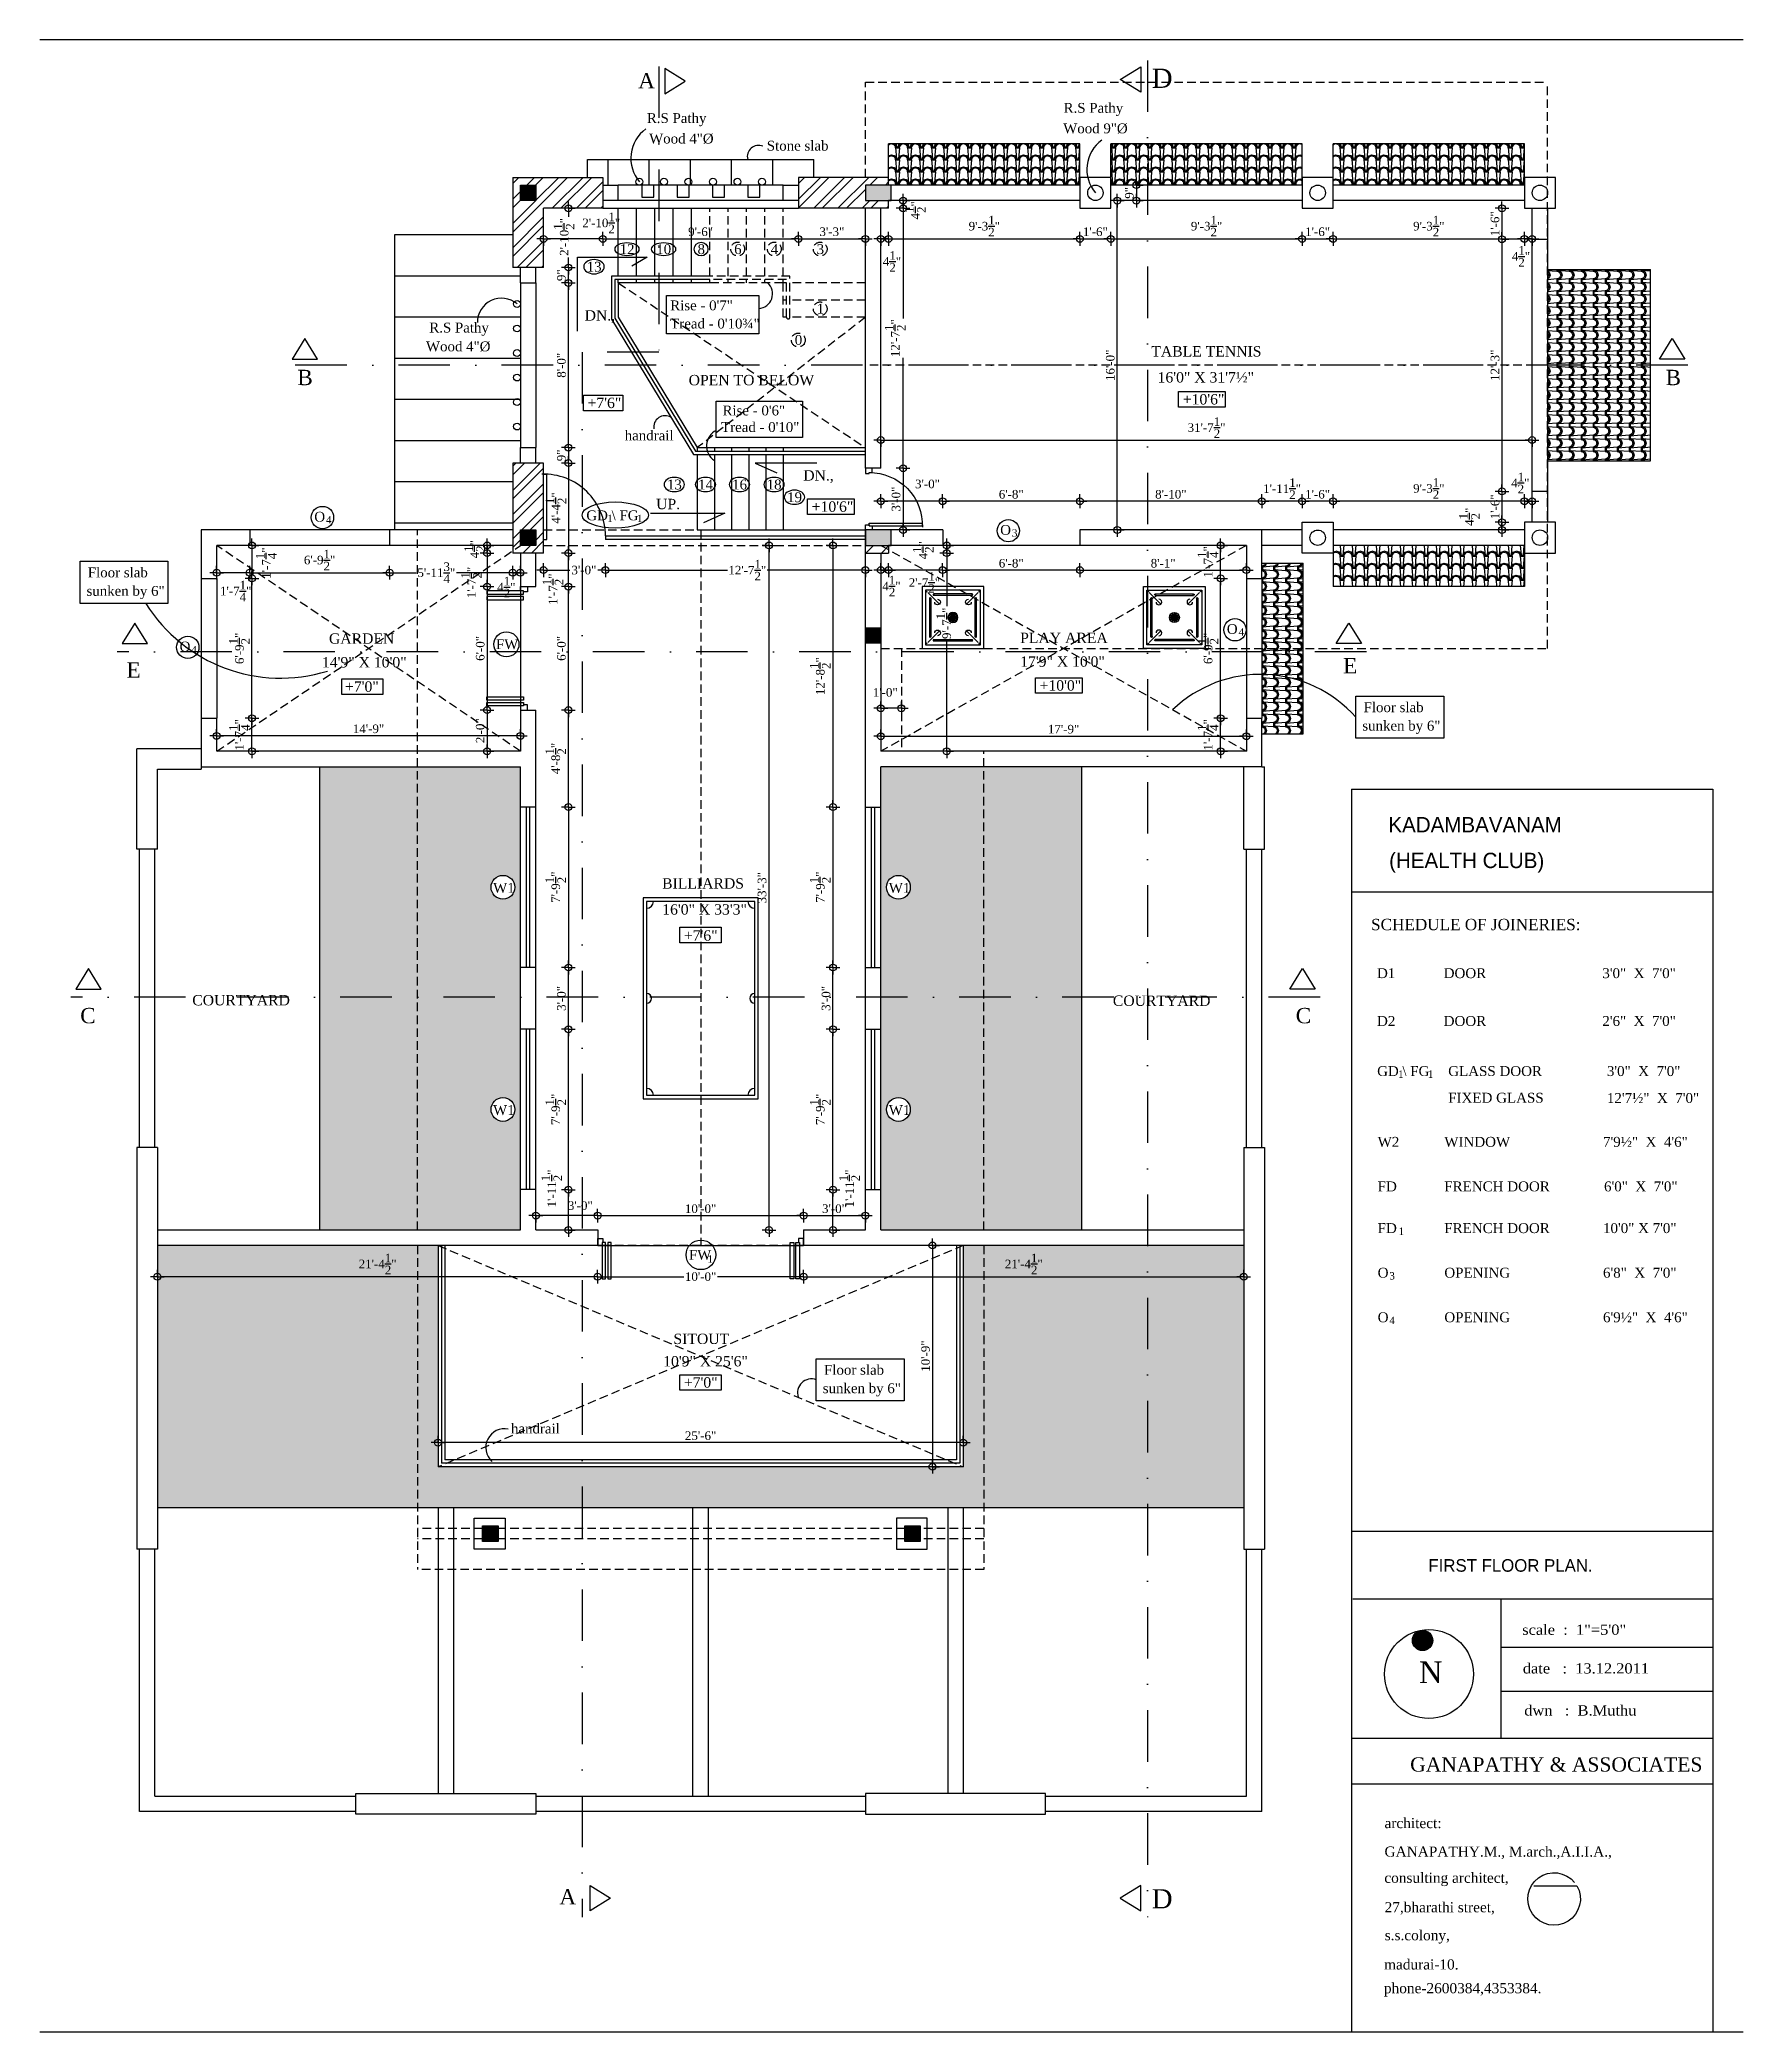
# Model space of a CAD drawing. Extents: x 7848 to 13228, y -2245 to 213.
# Drawn here: x 9982 to 10974, y -2245 to -1083 of the extents above; entities that cross this region are included whole.
import ezdxf
from ezdxf.enums import TextEntityAlignment as Align

# ---------------------------------------------------------------- set-up
doc = ezdxf.new("R2010")
doc.units = 0
doc.header["$LTSCALE"] = 20
doc.header["$MEASUREMENT"] = 0
doc.header["$PDMODE"] = 34
doc.header["$PDSIZE"] = 5
doc.linetypes.add('DASHDOT', pattern=[1, 0.5, -0.25, 0, -0.25])
doc.linetypes.add('HIDDEN', pattern=[0.375, 0.25, -0.125])
doc.layers.get('0').update_dxf_attribs({"linetype": 'CONTINUOUS'})
doc.layers.get('Defpoints').update_dxf_attribs({"linetype": 'CONTINUOUS'})
for name, color, linetype in [('border', 230, 'CONTINUOUS'), ('BORTEXT', 2, 'CONTINUOUS'), ('column', 31, 'CONTINUOUS'), ('DETTEXT', 7, 'CONTINUOUS'), ('DIMLINE', 254, 'CONTINUOUS'), ('DOOR', 1, 'CONTINUOUS'), ('door text', 2, 'CONTINUOUS'), ('FURN', 10, 'CONTINUOUS'), ('Glass', 130, 'CONTINUOUS'), ('handrail', 1, 'CONTINUOUS'), ('HATCH', 252, 'CONTINUOUS'), ('kalkaal', 7, 'CONTINUOUS'), ('Roof lilne', 31, 'CONTINUOUS'), ('Secline', 13, 'CONTINUOUS'), ('Stone', 8, 'CONTINUOUS'), ('text', 2, 'CONTINUOUS'), ('TEXTS', 2, 'CONTINUOUS'), ('Thatti', 21, 'CONTINUOUS'), ('TILE', 22, 'CONTINUOUS'), ('wall', 13, 'CONTINUOUS'), ('window', 4, 'CONTINUOUS'), ('window sill', 5, 'CONTINUOUS'), ('WINTEXT', 2, 'CONTINUOUS'), ('WOOD', 7, 'CONTINUOUS')]:
    doc.layers.add(name, color=color, linetype=linetype)
doc.styles.add('STYLE1', font='times_1.ttf', dxfattribs={"width": 0.75, "oblique": 25})
doc.styles.add('style3', font='times_1.ttf')
doc.styles.add('style4', font='boos1_0.ttf')
doc.styles.add('style5', font='times_1.ttf')
doc.dimstyles.new('arch61', dxfattribs={"dimscale": 0, "dimtxt": 5, "dimasz": 2, "dimexe": 0.18, "dimexo": 0.0625, "dimgap": 1.5, "dimtad": 1, "dimzin": 3, "dimdsep": 46, "dimlunit": 4, "dimtxsty": 'style3', "dimblk": 'BLK', "dimcen": 0, "dimse1": 1, "dimse2": 1, "dimclrd": 256, "dimclrt": 3, "dimazin": 0, "dimtfac": 1, "dimtix": 1, "dimtmove": 2, "dimatfit": 3, "dimldrblk": 'NONE', "dimfxl": 0.18, "dimtolj": 1, "dimtzin": 0, "dimlwd": -1, "dimarcsym": 0})
pattern_1 = [(274.9697, (-4863.61338, -404.3361), (-6.999939149, 84.0000073606), [6.464304, -155.143247]), (180, (-4863.0534, -410.776), (-7, -7), [0.56, -6.44]), (0, (-4870.0534, -411.336), (7, 7), [1.96, -5.04]), (90, (-4868.0934, -411.336), (-7, 7), [0.7, -6.3]), (270, (-4863.6134, -410.636), (7, -7), [0.7, -6.3]), (0, (-4863.6134, -411.336), (7, 7), [0.56, -6.44]), (0, (-4870.0534, -410.776), (7, 7), [1.4, -5.6]), (85.0303, (-4868.65338, -410.7761), (6.999939149, 84.0000073606), [6.464304, -155.143247]), (52.6961, (-4868.65338, -410.4261), (-90.999901229, -119.000075192), [1.848056, -182.95725]), (18.4349, (-4867.5334, -408.956), (14.00000304, 6.99998882), [1.770874, -20.365065]), (341.5651, (-4865.8534, -408.396), (-14.00000304, 6.99998882), [1.770874, -20.365065]), (307.3039, (-4864.17338, -408.9561), (90.999901229, -119.000075192), [1.848056, -182.95725]), (20.2249, (-4867.18338, -409.4461), (-76.99998085, -28.000058349), [1.417395, -140.321804]), (339.7751, (-4865.85338, -408.9561), (76.99998085, -28.000058349), [1.417395, -140.321804]), (307.4054, (-4864.52338, -409.4461), (70.000069668, -90.999947255), [1.498063, -148.308475]), (52.5946, (-4868.09338, -410.6361), (-70.000069668, -90.999947255), [1.498063, -148.308475])]
pattern_2 = [(184.9697, (-4881.22622, -1880.2596), (84.0000073606, 6.999939149), [6.464304, -155.143247]), (90, (-4887.666, -1880.8196), (-7, 7), [0.56, -6.44]), (270, (-4888.226, -1873.8196), (7, -7), [1.96, -5.04]), (0, (-4888.226, -1875.7796), (7, 7), [0.7, -6.3]), (180, (-4887.526, -1880.2596), (-7, -7), [0.7, -6.3]), (270, (-4888.226, -1880.2596), (7, -7), [0.56, -6.44]), (270, (-4887.666, -1873.8196), (7, -7), [1.4, -5.6]), (355.0303, (-4887.66622, -1875.2196), (84.0000073606, -6.999939149), [6.464304, -155.143247]), (322.6961, (-4887.31622, -1875.2196), (-119.000075192, 90.999901229), [1.848056, -182.95725]), (288.4349, (-4885.8462, -1876.3396), (6.99998882, -14.00000304), [1.770874, -20.365065]), (251.5651, (-4885.2862, -1878.0196), (6.99998882, 14.00000304), [1.770874, -20.365065]), (217.3039, (-4885.84622, -1879.6996), (-119.000075192, -90.999901229), [1.848056, -182.95725]), (290.2249, (-4886.33622, -1876.6896), (-28.000058349, 76.99998085), [1.417395, -140.321804]), (249.7751, (-4885.84622, -1878.0196), (-28.000058349, -76.99998085), [1.417395, -140.321804]), (217.4054, (-4886.33622, -1879.3496), (-90.999947255, -70.000069668), [1.498063, -148.308475]), (322.5946, (-4887.52622, -1875.7796), (-90.999947255, 70.000069668), [1.498063, -148.308475])]
pattern_3 = [(45, (-4888.226, -1873.82), (-7.071068, 7.071068), []), (45, (-4888.226, -1868.82), (-7.071068, 7.071068), [])]
pattern_4 = [(45, (-4924.852, -1921.377), (-7.071068, 7.071068), []), (45, (-4924.852, -1916.377), (-7.071068, 7.071068), [])]

msp = doc.modelspace()

# ---------------------------------------------------------------- texts
at = {"layer": 'BORTEXT'}
for s, height, style, p in [('KADAMBAVANAM', 8.9465, 'style4', (10767.759, -1545.335)), ('SCHEDULE OF JOINERIES:  ', 6.61065, 'style5', (10757.647, -1602.355)), ('D1', 5.7871, 'style5', (10761.11, -1630.302)), ('DOOR', 5.7871, 'style5', (10799.959, -1630.293)), ('3\'0"  X  7\'0"', 5.7871, 'style5', (10892.414, -1630.302)), ('D2', 5.7871, 'style5', (10761.11, -1658.168)), ('DOOR', 5.7871, 'style5', (10799.959, -1658.16)), ('2\'6"  X  7\'0"', 5.7871, 'style5', (10892.414, -1658.169)), ('GLASS DOOR', 5.7871, 'style5', (10802.608, -1687.347)), ('3\'0"  X  7\'0"', 5.7871, 'style5', (10895.063, -1687.355)), ('FIXED GLASS', 5.7871, 'style5', (10802.608, -1702.899)), ('12\'7½"  X  7\'0"', 5.7871, 'style5', (10895.063, -1703.06)), ('W2', 5.7871, 'style5', (10761.497, -1728.606)), ('WINDOW', 5.7871, 'style5', (10800.346, -1728.598)), ('7\'9½"  X  4\'6"', 5.7871, 'style5', (10892.801, -1728.606)), ('FD', 5.7871, 'style5', (10761.497, -1754.584)), ('FRENCH DOOR', 5.7871, 'style5', (10800.346, -1754.576)), ('6\'0"  X  7\'0"', 5.7871, 'style5', (10893.406, -1754.584)), ('FD', 5.7871, 'style5', (10761.497, -1778.898)), ('FRENCH DOOR', 5.7871, 'style5', (10800.346, -1778.89)), ('10\'0" X 7\'0"', 5.7871, 'style5', (10892.801, -1778.899)), ('O', 5.787, 'style5', (10761.497, -1804.876)), ('OPENING', 5.7871, 'style5', (10800.346, -1804.868)), ('6\'8"  X  7\'0"', 5.7871, 'style5', (10892.801, -1804.876)), ('O', 5.787, 'style5', (10761.497, -1830.854)), ('OPENING', 5.7871, 'style5', (10800.346, -1830.846)), ('6\'9½"  X  4\'6"', 5.7871, 'style5', (10892.801, -1830.854)), ('FIRST FLOOR PLAN.', 7.31523, 'style4', (10791.085, -1976.264))]:
    msp.add_text(s, height=height, dxfattribs=dict(at, style=style)).set_placement(p)
at = {"layer": 'BORTEXT', "color": 0, "style": 'style4'}
msp.add_text('(HEALTH CLUB)', height=8.9465, dxfattribs=at).set_placement((10768.164, -1566.159))
at = {"layer": 'BORTEXT', "color": 7, "style": 'style3', "width": 1.061034}
for s, p in [('scale  :  1"=5\'0"', (10845.724, -2013.048)), ('date   :  13.12.2011', (10846.069, -2035.581)), ('dwn   :  B.Muthu', (10846.924, -2060.098))]:
    msp.add_text(s, height=5.96569, dxfattribs=at).set_placement(p)
at = {"layer": 'BORTEXT', "color": 13, "style": 'style5'}
msp.add_text('GANAPATHY & ASSOCIATES', height=8.316, dxfattribs=at).set_placement((10780.445, -2092.776))
at = {"layer": 'BORTEXT', "color": 2, "style": 'style5'}
for s, p in [('architect:', (10765.495, -2125.729)), ('GANAPATHY.M., M.arch.,A.I.I.A.,', (10765.495, -2142.349)), ('consulting architect,', (10765.393, -2157.597)), ('27,bharathi street,', (10765.546, -2174.775)), ('s.s.colony,', (10765.622, -2191.075)), ('madurai-10.', (10765.241, -2208.114)), ('phone-2600384,4353384.', (10765.138, -2221.952))]:
    msp.add_text(s, height=5.9136, dxfattribs=at).set_placement(p)
at = {"layer": 'DETTEXT', "style": 'style5'}
for s, p in [('R.S Pathy ', (10354.13, -1131.879)), ('R.S Pathy ', (10596.96, -1125.934)), ('Wood 4"%%C', (10355.788, -1143.832)), ('Wood 9"%%C', (10597.061, -1137.887)), (' R.S Pathy ', (10226.273, -1253.998)), ('Wood 4"%%C', (10225.767, -1264.952))]:
    msp.add_text(s, height=5.75, dxfattribs=at).set_placement(p, align=Align.CENTER)
for s, p in [('Stone slab ', (10405.568, -1147.972)), ('Rise - 0\'7"', (10349.297, -1241.062)), ('Tread - 0\'10¾"', (10349.297, -1251.656)), ('Rise - 0\'6"', (10379.76, -1302.308)), ('handrail', (10322.768, -1316.861)), ('Tread - 0\'10"', (10378.909, -1311.973)), ('Floor slab', (10009.932, -1396.704)), ('sunken by 6"', (10009.183, -1407.457)), ('Floor slab', (10753.293, -1475.278)), ('sunken by 6"', (10752.544, -1486.03)), ('Floor slab', (10438.921, -1861.457)), ('sunken by 6"', (10438.172, -1872.209)), ('handrail', (10256.497, -1895.688))]:
    msp.add_text(s, height=5.75, dxfattribs=at).set_placement(p)
at = {"layer": 'DETTEXT', "color": 7, "style": 'style5'}
for s, height, p in [('12', 5.7389, (10319.835, -1208.265)), ('10', 5.7389, (10341.169, -1208.265)), ('8', 5.739, (10365.228, -1208.265)), ('6', 5.739, (10386.561, -1208.265)), ('4', 5.739, (10407.894, -1208.265)), ('3', 5.739, (10434.637, -1208.265)), ('13', 5.7389, (10300.611, -1218.518)), ('1', 5.739, (10434.637, -1242.975)), ('0.', 5.7389, (10421.872, -1261.201)), ('13', 5.7389, (10347.388, -1345.454)), ('14', 5.7389, (10365.555, -1345.454)), ('16', 5.7389, (10385.372, -1345.454)), ('18', 5.7389, (10405.502, -1345.454)), ('19', 5.7389, (10417.422, -1352.863))]:
    msp.add_text(s, height=height, dxfattribs=at).set_placement(p)
at = {"layer": 'door text', "style": 'style5'}
for s, p in [('O', (10141.919, -1364.231)), ('GD \\ FG', (10300.434, -1363.448)), ('O', (10541.566, -1371.925)), ('O', (10673.614, -1429.666)), ('O', (10063.441, -1439.893)), ('FW', (10247.739, -1438.55)), ('GD \\ FG', (10761.225, -1687.347)), ('FW', (10360.167, -1794.414))]:
    msp.add_text(s, height=5.75, dxfattribs=at).set_placement(p)
at = {"layer": 'door text', "color": 0, "style": 'style5'}
for s, p in [('4', (10148.708, -1365.306)), ('1', (10312.587, -1364.523)), ('1', (10329.91, -1364.523)), ('3', (10548.355, -1373)), ('4', (10680.403, -1430.741)), ('4', (10070.23, -1440.968)), ('1', (10773.378, -1688.422)), ('1', (10790.7, -1688.422)), ('1', (10773.65, -1779.973)), ('1', (10370.972, -1796.172)), ('3', (10768.286, -1805.951)), ('4', (10768.286, -1831.929))]:
    msp.add_text(s, height=4.312, dxfattribs=at).set_placement(p)
at = {"layer": 'Secline', "linetype": 'DASHDOT', "ltscale": 5, "style": 'style5'}
for s, height, p in [('A', 8.937, (10330.643, -1111.663)), ('D', 11.171, (10629.82, -1111.388)), ('B', 8.937, (10132.032, -1284.677)), ('B', 8.937, (10929.245, -1284.677)), ('E', 8.937, (10032.498, -1455.171)), ('E', 8.937, (10741.394, -1452.687)), ('C', 8.937, (10005.498, -1656.606)), ('C', 8.937, (10713.748, -1656.606)), ('A', 8.937, (10284.718, -2170.209)), ('D', 11.171, (10629.82, -2172.468))]:
    msp.add_text(s, height=height, dxfattribs=at).set_placement(p)
at = {"layer": 'text', "style": 'style5'}
for s, height, p in [('DN.,', 6.0504, (10299.424, -1247.047)), ('TABLE TENNIS', 6.05042, (10629.584, -1267.991)), ('16\'0" X 31\'7½"', 6.05042, (10633.269, -1283.132)), ('OPEN TO BELOW', 6.05042, (10360.036, -1284.748)), ('+7\'6"', 6.0504, (10301.103, -1298.027)), ('+10\'6"', 6.0504, (10647.945, -1295.938)), ('DN.,', 6.0504, (10426.814, -1340.297)), ('UP.', 6.0504, (10341.092, -1356.971)), ('+10\'6"', 6.0504, (10431.724, -1358.487)), ('GARDEN', 6.0504, (10150.454, -1435.406)), ('PLAY AREA', 6.0504, (10553.193, -1435.015)), ('14\'9" X 10\'0"', 6.05042, (10146.373, -1449.2)), ('17\'9" X 10\'0"', 6.05042, (10553.193, -1448.808)), ('+7\'0"', 6.0504, (10159.797, -1463.38)), ('+10\'0"', 6.0504, (10564.495, -1462.722)), ('+7\'6"', 6.0504, (10357.222, -1608.457)), ('COURTYARD', 6.0504, (10070.808, -1646.175)), ('COURTYARD', 6.0504, (10607.206, -1646.471)), ('+7\'0"', 6.0504, (10357.222, -1868.949))]:
    msp.add_text(s, height=height, dxfattribs=at).set_placement(p)
for s, height, p in [('BILLIARDS', 6.0504, (10344.554, -1578.138)), ('16\'0" X 33\'3"', 6.05042, (10344.647, -1593.278)), ('SITOUT', 6.0504, (10351.164, -1843.565)), ('10\'9" X 25\'6"', 6.05042, (10345.195, -1856.628))]:
    msp.add_text(s, height=height, rotation=0.04851, dxfattribs=at).set_placement(p)
at = {"layer": 'WINTEXT', "color": 2, "style": 'STYLE1'}
for rotation, p in [(0.085757, (10246.116, -1580.562)), (359.914243, (10476.646, -1580.545)), (0.085757, (10246.116, -1710.062)), (359.914243, (10476.646, -1710.045))]:
    msp.add_text('W1', height=5.7487, rotation=rotation, dxfattribs=at).set_placement(p)

# ---------------------------------------------------------------- blocks, each defined once
blk = doc.blocks.new('DR1H902')
at = {"color": 0}
for p, q in [((-0.5, 0), (-0.5, 1)), ((-0.5, 1), (-0.45, 1)), ((-0.45, 0), (-0.45, 1)), ((-0.5, 0), (-0.45, 0))]:
    blk.add_line(p, q, dxfattribs=at)
blk.add_arc((-0.5, 0), 1, 0, 91.707, dxfattribs=at)
blk = doc.blocks.new('A$C3B4262AC')
at = {"layer": 'DOOR'}
for p, q in [((0, 4), (0, 0)), ((2.5, 4), (0, 4)), ((0, 0), (3, 0)), ((2.5, 2.25), (2.5, 4)), ((3, 2.25), (2.5, 2.25)), ((3, 0), (3, 2.25))]:
    blk.add_line(p, q, dxfattribs=at)
blk = doc.blocks.new('A$C1F9E242A')
blk.add_blockref('A$C3B4262AC', (0, 0))
at = {"xscale": -1}
blk.add_blockref('A$C3B4262AC', (36, 0), dxfattribs=at)
at = {"layer": 'DOOR', "xscale": -31, "yscale": 31, "zscale": 68.88888888888889}
blk.add_blockref('DR1H902', (18, 2.2), dxfattribs=at)
blk = doc.blocks.new('*U20')
at = {"rotation": 89.9999999999997}
blk.add_blockref('A$C1F9E242A', (-18, -16), dxfattribs=at)
blk = doc.blocks.new('A$C01922A66')
at = {"layer": 'FURN'}
for points in [[(-67, 117), (-67, 0), (0, 0), (0, 117)], [(-65, 115), (-65, 2), (-2, 2), (-2, 115)]]:
    blk.add_lwpolyline(points, close=True, dxfattribs=at)
for centre, radius, start, end in [((-65, 115), 4, 270, 0), ((-2, 115), 4, 180, 270), ((-65, 58.5), 2.83, 270, 90), ((-2, 58.5), 2.83, 90, 270), ((-65, 2), 4, 0, 90), ((-2, 2), 4, 90, 180)]:
    blk.add_arc(centre, radius, start, end, dxfattribs=at)
blk = doc.blocks.new('A$C45AA0C1F')
at = {"layer": 'FURN'}
for p, q in [((-14.6, 32.6), (-7.8, 25.8)), ((14.6, 32.6), (7.8, 25.8)), ((-14.6, 3.4), (-7.8, 10.2)), ((14.6, 3.4), (7.8, 10.2))]:
    blk.add_line(p, q, dxfattribs=at)
for points in [[(18, 0), (-18, 0), (-18, 36), (18, 36)], [(16, 2), (-16, 2), (-16, 34), (16, 34)]]:
    blk.add_lwpolyline(points, close=True, dxfattribs=at)
for points in [[(-13.7, 6.8), (-13.7, 29.2)], [(-12.9, 6.8), (-12.9, 29.2)], [(-11.2, 31.7), (11.2, 31.7)], [(-11.2, 30.9), (11.2, 30.9)], [(12.9, 29.2), (12.9, 6.8)], [(13.7, 29.2), (13.7, 6.8)], [(11.2, 5.1), (-11.2, 5.1)], [(11.2, 4.3), (-11.2, 4.3)]]:
    blk.add_lwpolyline(points, dxfattribs=at)
for centre, radius in [((-15.5, 33.5), 0.5), ((-13.3, 29.2), 0.375), ((-11.2, 31.3), 0.375), ((11.2, 31.3), 0.375), ((13.3, 29.2), 0.375), ((15.5, 33.5), 0.5), ((0, 18), 2.92), ((-15.5, 2.5), 0.5), ((-13.3, 6.8), 0.375), ((-11.2, 4.7), 0.375), ((11.2, 4.7), 0.375), ((13.3, 6.8), 0.375), ((15.5, 2.5), 0.5)]:
    blk.add_circle(centre, radius, dxfattribs=at)
for centre, radius, start, end in [((-9, 27), 1.64, 180, 90), ((9, 27), 1.64, 90, 360), ((-1.5, 14), 4.28, 70.0432, 109.9568), ((-1.5, 22), 4.28, 250.0432, 289.9568), ((0.7, 22.2), 4.28, 220.1488, 260.0624), ((-3.3, 15.2), 4.28, 40.1488, 80.0624), ((-3.3, 20.8), 4.28, 280.0432, 319.9568), ((0.7, 13.8), 4.28, 100.0432, 139.9568), ((-4.2, 17.3), 4.28, 10.0432, 49.9568), ((2.8, 21.3), 4.28, 190.0432, 229.9568), ((-4.2, 18.7), 4.28, 310.1488, 350.0624), ((2.8, 14.7), 4.28, 130.1488, 170.0624), ((4, 19.5), 4.28, 160.0432, 199.9568), ((4, 16.5), 4.28, 160.0432, 199.9568), ((-4, 19.5), 4.28, 340.0432, 19.9568), ((-2.8, 21.3), 4.28, 310.1488, 350.0624), ((4.2, 17.3), 4.28, 130.1488, 170.0624), ((-0.7, 22.2), 4.28, 280.0432, 319.9568), ((3.3, 15.2), 4.28, 100.0432, 139.9568), ((1.5, 14), 4.28, 70.0432, 109.9568), ((-4, 16.5), 4.28, 340.0432, 19.9568), ((1.5, 22), 4.28, 250.0432, 289.9568), ((-2.8, 14.7), 4.28, 10.0432, 49.9568), ((4.2, 18.7), 4.28, 190.0432, 229.9568), ((-0.7, 13.8), 4.28, 40.1488, 80.0624), ((3.3, 20.8), 4.28, 220.1488, 260.0624), ((-9, 9), 1.64, 270, 180), ((9, 9), 1.64, 0, 270)]:
    blk.add_arc(centre, radius, start, end, dxfattribs=at)
blk = doc.blocks.new('A$C0BD9222F')
at = {"layer": 'Glass', "color": 4}
for p, q in [((0, 36), (-38, 36)), ((-38, 36), (-38, 34.2)), ((0, 36), (0, 34.2)), ((0, 34.2), (-38, 34.2))]:
    blk.add_line(p, q, dxfattribs=at)
at = {"layer": 'Glass', "color": 4, "extrusion": (0, 0, -1)}
blk.add_ellipse((-2, 36), major_axis=(-25.5, 25.5), ratio=1, start_param=3.926991, end_param=5.52758, dxfattribs=at)
blk = doc.blocks.new('*U43')
at = {"layer": 'TEXTS'}
blk.add_hatch(color=256, dxfattribs=at).paths.add_polyline_path([(-6.72, 12.42, 1), (1.52, 12.42, 1)])
for centre, radius in [((0, -1.24), 18.04), ((-2.6, 12.42), 4.12)]:
    blk.add_circle(centre, radius, dxfattribs=at)
at = {"layer": 'TEXTS', "style": 'STYLE1'}
blk.add_text('N', height=8.8, dxfattribs=at).set_placement((-4.08, -4.91))
blk = doc.blocks.new('BLK')
for q in [(-2, 0), (0, 2), (0, -2), (2, 0)]:
    blk.add_line((0, 0), q)
blk.add_circle((0, 0), 1)
blk = doc.blocks.new('*D302')
at = {"layer": 'Defpoints', "color": 0}
for p in [(10085, -1378.1), (10104.3, -1378.1), (10085, -1394)]:
    blk.add_point(p, dxfattribs=at)
at = {"layer": 'DIMLINE'}
blk.add_line((10102.3, -1394), (10087, -1394), dxfattribs=at)
at = {"layer": 'DIMLINE', "xscale": 2, "yscale": 2, "zscale": 2, "rotation": 180}
blk.add_blockref('BLK', (10085, -1394), dxfattribs=at)
at = {"layer": 'DIMLINE', "xscale": 2, "yscale": 2, "zscale": 2}
blk.add_blockref('BLK', (10104.3, -1394), dxfattribs=at)
at = {"layer": 'DIMLINE', "color": 3, "insert": (10096.1, -1404.7), "char_height": 5, "attachment_point": 5, "style": 'style3'}
blk.add_mtext('\\A1;1\'-7{\\H1.000000x;\\S1/4;}"', dxfattribs=at)
blk = doc.blocks.new('_None')
blk = doc.blocks.new('*D303')
at = {"layer": 'Defpoints', "color": 0}
for p in [(10104.3, -1378.1), (10185.8, -1378.1), (10185.8, -1394)]:
    blk.add_point(p, dxfattribs=at)
at = {"layer": 'DIMLINE'}
blk.add_line((10106.3, -1394), (10183.8, -1394), dxfattribs=at)
at = {"layer": 'DIMLINE', "xscale": 2, "yscale": 2, "zscale": 2, "rotation": 180}
blk.add_blockref('BLK', (10104.3, -1394), dxfattribs=at)
at = {"layer": 'DIMLINE', "xscale": 2, "yscale": 2, "zscale": 2}
blk.add_blockref('BLK', (10185.8, -1394), dxfattribs=at)
at = {"layer": 'DIMLINE', "color": 3, "insert": (10145, -1386.6), "char_height": 5, "attachment_point": 5, "style": 'style3'}
blk.add_mtext('\\A1;6\'-9{\\H1.000000x;\\S1/2;}"', dxfattribs=at)
blk = doc.blocks.new('*D304')
at = {"layer": 'Defpoints', "color": 0}
for p in [(10185.8, -1378.1), (10257.5, -1378.1), (10257.5, -1394)]:
    blk.add_point(p, dxfattribs=at)
at = {"layer": 'DIMLINE'}
for p, q in [((10187.8, -1394), (10201.2, -1394)), ((10255.5, -1394), (10224.8, -1394))]:
    blk.add_line(p, q, dxfattribs=at)
at = {"layer": 'DIMLINE', "xscale": 2, "yscale": 2, "zscale": 2, "rotation": 180}
blk.add_blockref('BLK', (10185.8, -1394), dxfattribs=at)
at = {"layer": 'DIMLINE', "xscale": 2, "yscale": 2, "zscale": 2}
blk.add_blockref('BLK', (10257.5, -1394), dxfattribs=at)
at = {"layer": 'DIMLINE', "color": 3, "insert": (10213, -1394), "char_height": 5, "attachment_point": 5, "style": 'style3'}
blk.add_mtext('\\A1;5\'-11{\\H1.000000x;\\S3/4;}"', dxfattribs=at)
blk = doc.blocks.new('*D305')
at = {"layer": 'Defpoints', "color": 0}
for p in [(10257.5, -1382.6), (10262, -1382.6), (10262, -1394)]:
    blk.add_point(p, dxfattribs=at)
at = {"layer": 'DIMLINE'}
for p, q in [((10255.5, -1394), (10253.5, -1394)), ((10257.5, -1394), (10262, -1394)), ((10264, -1394), (10266, -1394))]:
    blk.add_line(p, q, dxfattribs=at)
at = {"layer": 'DIMLINE', "xscale": 2, "yscale": 2, "zscale": 2}
blk.add_blockref('BLK', (10257.5, -1394), dxfattribs=at)
at = {"layer": 'DIMLINE', "xscale": 2, "yscale": 2, "zscale": 2, "rotation": 180}
blk.add_blockref('BLK', (10262, -1394), dxfattribs=at)
at = {"layer": 'DIMLINE', "color": 3, "insert": (10253.8, -1402.4), "char_height": 5, "attachment_point": 5, "style": 'style3'}
blk.add_mtext('\\A1;4{\\H1.000000x;\\S1/2;}"', dxfattribs=at)
blk = doc.blocks.new('*D306')
at = {"layer": 'Defpoints', "color": 0}
for p in [(10242.6, -1378.1), (10257.5, -1378.1), (10257.5, -1382.6)]:
    blk.add_point(p, dxfattribs=at)
at = {"layer": 'DIMLINE'}
for p, q in [((10242.6, -1376.1), (10242.6, -1374.1)), ((10242.6, -1382.6), (10242.6, -1378.1)), ((10242.6, -1384.6), (10242.6, -1386.6))]:
    blk.add_line(p, q, dxfattribs=at)
at = {"layer": 'DIMLINE', "xscale": 2, "yscale": 2, "zscale": 2}
for p, rotation in [((10242.6, -1378.1), 270), ((10242.6, -1382.6), 90)]:
    blk.add_blockref('BLK', p, dxfattribs=dict(at, rotation=rotation))
at = {"layer": 'DIMLINE', "color": 3, "insert": (10235.3, -1380.3), "char_height": 5, "attachment_point": 5, "rotation": 90, "style": 'style3'}
blk.add_mtext('\\A1;4{\\H1.000000x;\\S1/2;}"', dxfattribs=at)
blk = doc.blocks.new('*D307')
at = {"layer": 'Defpoints', "color": 0}
for p in [(10262, -1382.6), (10242.6, -1402.1), (10262, -1402.1)]:
    blk.add_point(p, dxfattribs=at)
at = {"layer": 'DIMLINE'}
blk.add_line((10242.6, -1384.6), (10242.6, -1400.1), dxfattribs=at)
at = {"layer": 'DIMLINE', "xscale": 2, "yscale": 2, "zscale": 2}
for p, rotation in [((10242.6, -1382.6), 90), ((10242.6, -1402.1), 270)]:
    blk.add_blockref('BLK', p, dxfattribs=dict(at, rotation=rotation))
at = {"layer": 'DIMLINE', "color": 3, "insert": (10233.5, -1399.7), "char_height": 5, "attachment_point": 5, "rotation": 90, "style": 'style3'}
blk.add_mtext('\\A1;1\'-7{\\H1.000000x;\\S1/2;}"', dxfattribs=at)
blk = doc.blocks.new('*D308')
at = {"layer": 'Defpoints', "color": 0}
for p in [(10262, -1402.1), (10242.6, -1474.1), (10262, -1474.1)]:
    blk.add_point(p, dxfattribs=at)
at = {"layer": 'DIMLINE'}
blk.add_line((10242.6, -1404.1), (10242.6, -1472.1), dxfattribs=at)
at = {"layer": 'DIMLINE', "xscale": 2, "yscale": 2, "zscale": 2}
for p, rotation in [((10242.6, -1402.1), 90), ((10242.6, -1474.1), 270)]:
    blk.add_blockref('BLK', p, dxfattribs=dict(at, rotation=rotation))
at = {"layer": 'DIMLINE', "color": 3, "insert": (10238.6, -1438.1), "char_height": 5, "attachment_point": 5, "rotation": 90, "style": 'style3'}
blk.add_mtext('\\A1;6\'-0"', dxfattribs=at)
blk = doc.blocks.new('*D309')
at = {"layer": 'Defpoints', "color": 0}
for p in [(10262, -1474.1), (10242.6, -1498.1), (10262, -1498.1)]:
    blk.add_point(p, dxfattribs=at)
at = {"layer": 'DIMLINE'}
blk.add_line((10242.6, -1476.1), (10242.6, -1496.1), dxfattribs=at)
at = {"layer": 'DIMLINE', "xscale": 2, "yscale": 2, "zscale": 2}
for p, rotation in [((10242.6, -1474.1), 90), ((10242.6, -1498.1), 270)]:
    blk.add_blockref('BLK', p, dxfattribs=dict(at, rotation=rotation))
at = {"layer": 'DIMLINE', "color": 3, "insert": (10238.6, -1486.1), "char_height": 5, "attachment_point": 5, "rotation": 90, "style": 'style3'}
blk.add_mtext('\\A1;2\'-0"', dxfattribs=at)
blk = doc.blocks.new('*D310')
at = {"layer": 'Defpoints', "color": 0}
for p in [(10085, -1489.1), (10085, -1498.1), (10262, -1498.1)]:
    blk.add_point(p, dxfattribs=at)
at = {"layer": 'DIMLINE'}
blk.add_line((10260, -1489.1), (10087, -1489.1), dxfattribs=at)
at = {"layer": 'DIMLINE', "xscale": 2, "yscale": 2, "zscale": 2, "rotation": 180}
blk.add_blockref('BLK', (10085, -1489.1), dxfattribs=at)
at = {"layer": 'DIMLINE', "xscale": 2, "yscale": 2, "zscale": 2}
blk.add_blockref('BLK', (10262, -1489.1), dxfattribs=at)
at = {"layer": 'DIMLINE', "color": 3, "insert": (10173.5, -1485), "char_height": 5, "attachment_point": 5, "style": 'style3'}
blk.add_mtext('\\A1;14\'-9"', dxfattribs=at)
blk = doc.blocks.new('*D311')
at = {"layer": 'Defpoints', "color": 0}
for p in [(10085, -1478.8), (10105.6, -1478.8), (10085, -1498.1)]:
    blk.add_point(p, dxfattribs=at)
at = {"layer": 'DIMLINE'}
for p, q in [((10105.6, -1476.8), (10105.6, -1474.8)), ((10105.6, -1498.1), (10105.6, -1478.8)), ((10105.6, -1500.1), (10105.6, -1502.1))]:
    blk.add_line(p, q, dxfattribs=at)
at = {"layer": 'DIMLINE', "xscale": 2, "yscale": 2, "zscale": 2}
for p, rotation in [((10105.6, -1478.8), 270), ((10105.6, -1498.1), 90)]:
    blk.add_blockref('BLK', p, dxfattribs=dict(at, rotation=rotation))
at = {"layer": 'DIMLINE', "color": 3, "insert": (10098.3, -1488.5), "char_height": 5, "attachment_point": 5, "rotation": 90, "style": 'style3'}
blk.add_mtext('\\A1;1\'-7{\\H1.000000x;\\S1/4;}"', dxfattribs=at)
blk = doc.blocks.new('*D312')
at = {"layer": 'Defpoints', "color": 0}
for p in [(10085, -1397.3), (10105.6, -1397.3), (10085, -1478.8)]:
    blk.add_point(p, dxfattribs=at)
at = {"layer": 'DIMLINE'}
blk.add_line((10105.6, -1476.8), (10105.6, -1399.3), dxfattribs=at)
at = {"layer": 'DIMLINE', "xscale": 2, "yscale": 2, "zscale": 2}
for p, rotation in [((10105.6, -1397.3), 90), ((10105.6, -1478.8), 270)]:
    blk.add_blockref('BLK', p, dxfattribs=dict(at, rotation=rotation))
at = {"layer": 'DIMLINE', "color": 3, "insert": (10098.3, -1438.1), "char_height": 5, "attachment_point": 5, "rotation": 90, "style": 'style3'}
blk.add_mtext('\\A1;6\'-9{\\H1.000000x;\\S1/2;}"', dxfattribs=at)
blk = doc.blocks.new('*D313')
at = {"layer": 'Defpoints', "color": 0}
for p in [(10085, -1378.1), (10085, -1397.3), (10105.6, -1397.3)]:
    blk.add_point(p, dxfattribs=at)
at = {"layer": 'DIMLINE'}
blk.add_line((10105.6, -1380.1), (10105.6, -1395.3), dxfattribs=at)
at = {"layer": 'DIMLINE', "xscale": 2, "yscale": 2, "zscale": 2}
for p, rotation in [((10105.6, -1378.1), 90), ((10105.6, -1397.3), 270)]:
    blk.add_blockref('BLK', p, dxfattribs=dict(at, rotation=rotation))
at = {"layer": 'DIMLINE', "color": 3, "insert": (10113.9, -1388.4), "char_height": 5, "attachment_point": 5, "rotation": 90, "style": 'style3'}
blk.add_mtext('\\A1;1\'-7{\\H1.000000x;\\S1/4;}"', dxfattribs=at)
blk = doc.blocks.new('*D314')
at = {"layer": 'Defpoints', "color": 0}
for p in [(10271, -1753.6), (10290, -1753.6), (10271, -1777.1)]:
    blk.add_point(p, dxfattribs=at)
at = {"layer": 'DIMLINE'}
blk.add_line((10290, -1775.1), (10290, -1755.6), dxfattribs=at)
at = {"layer": 'DIMLINE', "xscale": 2, "yscale": 2, "zscale": 2}
for p, rotation in [((10290, -1753.6), 90), ((10290, -1777.1), 270)]:
    blk.add_blockref('BLK', p, dxfattribs=dict(at, rotation=rotation))
at = {"layer": 'DIMLINE', "color": 3, "insert": (10280.3, -1752.9), "char_height": 5, "attachment_point": 5, "rotation": 90, "style": 'style3'}
blk.add_mtext('\\A1;1\'-11{\\H1.000000x;\\S1/2;}"', dxfattribs=at)
blk = doc.blocks.new('*D315')
at = {"layer": 'Defpoints', "color": 0}
for p in [(10271, -1660.1), (10290, -1660.1), (10271, -1753.6)]:
    blk.add_point(p, dxfattribs=at)
at = {"layer": 'DIMLINE'}
blk.add_line((10290, -1751.6), (10290, -1662.1), dxfattribs=at)
at = {"layer": 'DIMLINE', "xscale": 2, "yscale": 2, "zscale": 2}
for p, rotation in [((10290, -1660.1), 90), ((10290, -1753.6), 270)]:
    blk.add_blockref('BLK', p, dxfattribs=dict(at, rotation=rotation))
at = {"layer": 'DIMLINE', "color": 3, "insert": (10282.6, -1706.8), "char_height": 5, "attachment_point": 5, "rotation": 90, "style": 'style3'}
blk.add_mtext('\\A1;7\'-9{\\H1.000000x;\\S1/2;}"', dxfattribs=at)
blk = doc.blocks.new('*D316')
at = {"layer": 'Defpoints', "color": 0}
for p in [(10271, -1768.7), (10271, -1777.1), (10307, -1777.1)]:
    blk.add_point(p, dxfattribs=at)
at = {"layer": 'DIMLINE'}
blk.add_line((10305, -1768.7), (10273, -1768.7), dxfattribs=at)
at = {"layer": 'DIMLINE', "xscale": 2, "yscale": 2, "zscale": 2, "rotation": 180}
blk.add_blockref('BLK', (10271, -1768.7), dxfattribs=at)
at = {"layer": 'DIMLINE', "xscale": 2, "yscale": 2, "zscale": 2}
blk.add_blockref('BLK', (10307, -1768.7), dxfattribs=at)
at = {"layer": 'DIMLINE', "color": 3, "insert": (10296.9, -1762.9), "char_height": 5, "attachment_point": 5, "style": 'style3'}
blk.add_mtext('\\A1;3\'-0"', dxfattribs=at)
blk = doc.blocks.new('*D317')
at = {"layer": 'Defpoints', "color": 0}
for p in [(10427, -1768.7), (10307, -1786.1), (10427, -1786.1)]:
    blk.add_point(p, dxfattribs=at)
at = {"layer": 'DIMLINE'}
blk.add_line((10309, -1768.7), (10425, -1768.7), dxfattribs=at)
at = {"layer": 'DIMLINE', "xscale": 2, "yscale": 2, "zscale": 2, "rotation": 180}
blk.add_blockref('BLK', (10307, -1768.7), dxfattribs=at)
at = {"layer": 'DIMLINE', "xscale": 2, "yscale": 2, "zscale": 2}
blk.add_blockref('BLK', (10427, -1768.7), dxfattribs=at)
at = {"layer": 'DIMLINE', "color": 3, "insert": (10367, -1764.7), "char_height": 5, "attachment_point": 5, "style": 'style3'}
blk.add_mtext('\\A1;10\'-0"', dxfattribs=at)
blk = doc.blocks.new('*D318')
at = {"layer": 'Defpoints', "color": 0}
for p in [(10463, -1768.7), (10427, -1777.1), (10463, -1777.1)]:
    blk.add_point(p, dxfattribs=at)
at = {"layer": 'DIMLINE'}
blk.add_line((10429, -1768.7), (10461, -1768.7), dxfattribs=at)
at = {"layer": 'DIMLINE', "xscale": 2, "yscale": 2, "zscale": 2, "rotation": 180}
blk.add_blockref('BLK', (10427, -1768.7), dxfattribs=at)
at = {"layer": 'DIMLINE', "xscale": 2, "yscale": 2, "zscale": 2}
blk.add_blockref('BLK', (10463, -1768.7), dxfattribs=at)
at = {"layer": 'DIMLINE', "color": 3, "insert": (10445, -1764.7), "char_height": 5, "attachment_point": 5, "style": 'style3'}
blk.add_mtext('\\A1;3\'-0"', dxfattribs=at)
blk = doc.blocks.new('*D319')
at = {"layer": 'Defpoints', "color": 0}
for p in [(10271, -1624.1), (10290, -1624.1), (10271, -1660.1)]:
    blk.add_point(p, dxfattribs=at)
at = {"layer": 'DIMLINE'}
blk.add_line((10290, -1658.1), (10290, -1626.1), dxfattribs=at)
at = {"layer": 'DIMLINE', "xscale": 2, "yscale": 2, "zscale": 2}
for p, rotation in [((10290, -1624.1), 90), ((10290, -1660.1), 270)]:
    blk.add_blockref('BLK', p, dxfattribs=dict(at, rotation=rotation))
at = {"layer": 'DIMLINE', "color": 3, "insert": (10285.9, -1642.1), "char_height": 5, "attachment_point": 5, "rotation": 90, "style": 'style3'}
blk.add_mtext('\\A1;3\'-0"', dxfattribs=at)
blk = doc.blocks.new('*D320')
at = {"layer": 'Defpoints', "color": 0}
for p in [(10271, -1530.6), (10271, -1624.1), (10290, -1624.1)]:
    blk.add_point(p, dxfattribs=at)
at = {"layer": 'DIMLINE'}
blk.add_line((10290, -1532.6), (10290, -1622.1), dxfattribs=at)
at = {"layer": 'DIMLINE', "xscale": 2, "yscale": 2, "zscale": 2}
for p, rotation in [((10290, -1530.6), 90), ((10290, -1624.1), 270)]:
    blk.add_blockref('BLK', p, dxfattribs=dict(at, rotation=rotation))
at = {"layer": 'DIMLINE', "color": 3, "insert": (10282.6, -1577.3), "char_height": 5, "attachment_point": 5, "rotation": 90, "style": 'style3'}
blk.add_mtext('\\A1;7\'-9{\\H1.000000x;\\S1/2;}"', dxfattribs=at)
blk = doc.blocks.new('*D321')
at = {"layer": 'Defpoints', "color": 0}
for p in [(10271, -1474.1), (10290, -1474.1), (10271, -1530.6)]:
    blk.add_point(p, dxfattribs=at)
at = {"layer": 'DIMLINE'}
blk.add_line((10290, -1528.6), (10290, -1476.1), dxfattribs=at)
at = {"layer": 'DIMLINE', "xscale": 2, "yscale": 2, "zscale": 2}
for p, rotation in [((10290, -1474.1), 90), ((10290, -1530.6), 270)]:
    blk.add_blockref('BLK', p, dxfattribs=dict(at, rotation=rotation))
at = {"layer": 'DIMLINE', "color": 3, "insert": (10282.6, -1502.3), "char_height": 5, "attachment_point": 5, "rotation": 90, "style": 'style3'}
blk.add_mtext('\\A1;4\'-8{\\H1.000000x;\\S1/2;}"', dxfattribs=at)
blk = doc.blocks.new('*D322')
at = {"layer": 'Defpoints', "color": 0}
for p in [(10271, -1402.1), (10290, -1402.1), (10271, -1474.1)]:
    blk.add_point(p, dxfattribs=at)
at = {"layer": 'DIMLINE'}
blk.add_line((10290, -1472.1), (10290, -1404.1), dxfattribs=at)
at = {"layer": 'DIMLINE', "xscale": 2, "yscale": 2, "zscale": 2}
for p, rotation in [((10290, -1402.1), 90), ((10290, -1474.1), 270)]:
    blk.add_blockref('BLK', p, dxfattribs=dict(at, rotation=rotation))
at = {"layer": 'DIMLINE', "color": 3, "insert": (10285.9, -1438.1), "char_height": 5, "attachment_point": 5, "rotation": 90, "style": 'style3'}
blk.add_mtext('\\A1;6\'-0"', dxfattribs=at)
blk = doc.blocks.new('*D323')
at = {"layer": 'Defpoints', "color": 0}
for p in [(10271, -1382.6), (10290, -1382.6), (10271, -1402.1)]:
    blk.add_point(p, dxfattribs=at)
at = {"layer": 'DIMLINE'}
blk.add_line((10290, -1400.1), (10290, -1384.6), dxfattribs=at)
at = {"layer": 'DIMLINE', "xscale": 2, "yscale": 2, "zscale": 2}
for p, rotation in [((10290, -1382.6), 90), ((10290, -1402.1), 270)]:
    blk.add_blockref('BLK', p, dxfattribs=dict(at, rotation=rotation))
at = {"layer": 'DIMLINE', "color": 3, "insert": (10281, -1403.6), "char_height": 5, "attachment_point": 5, "rotation": 90, "style": 'style3'}
blk.add_mtext('\\A1;1\'-7{\\H1.000000x;\\S1/2;}"', dxfattribs=at)
blk = doc.blocks.new('*D325')
at = {"layer": 'Defpoints', "color": 0}
for p in [(10275.5, -1330.1), (10275.5, -1382.6), (10290, -1382.6)]:
    blk.add_point(p, dxfattribs=at)
at = {"layer": 'DIMLINE'}
blk.add_line((10290, -1332.1), (10290, -1380.6), dxfattribs=at)
at = {"layer": 'DIMLINE', "xscale": 2, "yscale": 2, "zscale": 2}
for p, rotation in [((10290, -1330.1), 90), ((10290, -1382.6), 270)]:
    blk.add_blockref('BLK', p, dxfattribs=dict(at, rotation=rotation))
at = {"layer": 'DIMLINE', "color": 3, "insert": (10282.7, -1356.3), "char_height": 5, "attachment_point": 5, "rotation": 90, "style": 'style3'}
blk.add_mtext('\\A1;4\'-4{\\H1.000000x;\\S1/2;}"', dxfattribs=at)
blk = doc.blocks.new('*D326')
at = {"layer": 'Defpoints', "color": 0}
for p in [(10271, -1321.1), (10271, -1330.1), (10290, -1330.1)]:
    blk.add_point(p, dxfattribs=at)
at = {"layer": 'DIMLINE'}
blk.add_line((10290, -1323.1), (10290, -1328.1), dxfattribs=at)
at = {"layer": 'DIMLINE', "xscale": 2, "yscale": 2, "zscale": 2}
for p, rotation in [((10290, -1321.1), 90), ((10290, -1330.1), 270)]:
    blk.add_blockref('BLK', p, dxfattribs=dict(at, rotation=rotation))
at = {"layer": 'DIMLINE', "color": 3, "insert": (10285.9, -1325.6), "char_height": 5, "attachment_point": 5, "rotation": 90, "style": 'style3'}
blk.add_mtext('\\A1;9"', dxfattribs=at)
blk = doc.blocks.new('*D327')
at = {"layer": 'Defpoints', "color": 0}
for p in [(10271, -1225.1), (10290, -1225.1), (10271, -1321.1)]:
    blk.add_point(p, dxfattribs=at)
at = {"layer": 'DIMLINE'}
blk.add_line((10290, -1319.1), (10290, -1227.1), dxfattribs=at)
at = {"layer": 'DIMLINE', "xscale": 2, "yscale": 2, "zscale": 2}
for p, rotation in [((10290, -1225.1), 90), ((10290, -1321.1), 270)]:
    blk.add_blockref('BLK', p, dxfattribs=dict(at, rotation=rotation))
at = {"layer": 'DIMLINE', "color": 3, "insert": (10285.9, -1273.1), "char_height": 5, "attachment_point": 5, "rotation": 90, "style": 'style3'}
blk.add_mtext('\\A1;8\'-0"', dxfattribs=at)
blk = doc.blocks.new('*D328')
at = {"layer": 'Defpoints', "color": 0}
for p in [(10275.5, -1181.6), (10290, -1181.6), (10275.5, -1216.1)]:
    blk.add_point(p, dxfattribs=at)
at = {"layer": 'DIMLINE'}
for p, q in [((10290, -1183.6), (10290, -1186.5)), ((10290, -1214.1), (10290, -1210.2))]:
    blk.add_line(p, q, dxfattribs=at)
at = {"layer": 'DIMLINE', "xscale": 2, "yscale": 2, "zscale": 2}
for p, rotation in [((10290, -1181.6), 90), ((10290, -1216.1), 270)]:
    blk.add_blockref('BLK', p, dxfattribs=dict(at, rotation=rotation))
at = {"layer": 'DIMLINE', "color": 3, "insert": (10287.5, -1198.3), "char_height": 5, "attachment_point": 5, "rotation": 90, "style": 'style3'}
blk.add_mtext('\\A1;2\'-10{\\H1.000000x;\\S1/2;}"', dxfattribs=at)
blk = doc.blocks.new('*D329')
at = {"layer": 'Defpoints', "color": 0}
for p in [(10271, -1216.1), (10290, -1216.1), (10271, -1225.1)]:
    blk.add_point(p, dxfattribs=at)
at = {"layer": 'DIMLINE'}
blk.add_line((10290, -1223.1), (10290, -1218.1), dxfattribs=at)
at = {"layer": 'DIMLINE', "xscale": 2, "yscale": 2, "zscale": 2}
for p, rotation in [((10290, -1216.1), 90), ((10290, -1225.1), 270)]:
    blk.add_blockref('BLK', p, dxfattribs=dict(at, rotation=rotation))
at = {"layer": 'DIMLINE', "color": 3, "insert": (10285.9, -1220.6), "char_height": 5, "attachment_point": 5, "rotation": 90, "style": 'style3'}
blk.add_mtext('\\A1;9"', dxfattribs=at)
blk = doc.blocks.new('*D330')
at = {"layer": 'Defpoints', "color": 0}
for p in [(10275.5, -1181.6), (10310, -1181.6), (10275.5, -1199.4)]:
    blk.add_point(p, dxfattribs=at)
at = {"layer": 'DIMLINE'}
blk.add_line((10308, -1199.4), (10277.5, -1199.4), dxfattribs=at)
at = {"layer": 'DIMLINE', "xscale": 2, "yscale": 2, "zscale": 2, "rotation": 180}
blk.add_blockref('BLK', (10275.5, -1199.4), dxfattribs=at)
at = {"layer": 'DIMLINE', "xscale": 2, "yscale": 2, "zscale": 2}
blk.add_blockref('BLK', (10310, -1199.4), dxfattribs=at)
at = {"layer": 'DIMLINE', "color": 3, "insert": (10309.1, -1190.1), "char_height": 5, "attachment_point": 5, "style": 'style3'}
blk.add_mtext('\\A1;2\'-10{\\H1.000000x;\\S1/2;}"', dxfattribs=at)
blk = doc.blocks.new('*D331')
at = {"layer": 'Defpoints', "color": 0}
for p in [(10310, -1181.6), (10424, -1181.6), (10424, -1199.4)]:
    blk.add_point(p, dxfattribs=at)
at = {"layer": 'DIMLINE'}
blk.add_line((10312, -1199.4), (10422, -1199.4), dxfattribs=at)
at = {"layer": 'DIMLINE', "xscale": 2, "yscale": 2, "zscale": 2, "rotation": 180}
blk.add_blockref('BLK', (10310, -1199.4), dxfattribs=at)
at = {"layer": 'DIMLINE', "xscale": 2, "yscale": 2, "zscale": 2}
blk.add_blockref('BLK', (10424, -1199.4), dxfattribs=at)
at = {"layer": 'DIMLINE', "color": 3, "insert": (10367, -1195.3), "char_height": 5, "attachment_point": 5, "style": 'style3'}
blk.add_mtext('\\A1;9\'-6"', dxfattribs=at)
blk = doc.blocks.new('*D332')
at = {"layer": 'Defpoints', "color": 0}
for p in [(10424, -1181.6), (10463, -1181.6), (10463, -1199.4)]:
    blk.add_point(p, dxfattribs=at)
at = {"layer": 'DIMLINE'}
blk.add_line((10426, -1199.4), (10461, -1199.4), dxfattribs=at)
at = {"layer": 'DIMLINE', "xscale": 2, "yscale": 2, "zscale": 2, "rotation": 180}
blk.add_blockref('BLK', (10424, -1199.4), dxfattribs=at)
at = {"layer": 'DIMLINE', "xscale": 2, "yscale": 2, "zscale": 2}
blk.add_blockref('BLK', (10463, -1199.4), dxfattribs=at)
at = {"layer": 'DIMLINE', "color": 3, "insert": (10443.5, -1195.3), "char_height": 5, "attachment_point": 5, "style": 'style3'}
blk.add_mtext('\\A1;3\'-3"', dxfattribs=at)
blk = doc.blocks.new('*D333')
at = {"layer": 'Defpoints', "color": 0}
for p in [(10476.5, -1177.1), (10588, -1177.1), (10588, -1199.4)]:
    blk.add_point(p, dxfattribs=at)
at = {"layer": 'DIMLINE'}
blk.add_line((10478.5, -1199.4), (10586, -1199.4), dxfattribs=at)
at = {"layer": 'DIMLINE', "xscale": 2, "yscale": 2, "zscale": 2, "rotation": 180}
blk.add_blockref('BLK', (10476.5, -1199.4), dxfattribs=at)
at = {"layer": 'DIMLINE', "xscale": 2, "yscale": 2, "zscale": 2}
blk.add_blockref('BLK', (10588, -1199.4), dxfattribs=at)
at = {"layer": 'DIMLINE', "color": 3, "insert": (10532.3, -1192), "char_height": 5, "attachment_point": 5, "style": 'style3'}
blk.add_mtext('\\A1;9\'-3{\\H1.000000x;\\S1/2;}"', dxfattribs=at)
blk = doc.blocks.new('*D334')
at = {"layer": 'Defpoints', "color": 0}
for p in [(10472, -1181.6), (10476.5, -1181.6), (10472, -1199.4)]:
    blk.add_point(p, dxfattribs=at)
at = {"layer": 'DIMLINE'}
for p, q in [((10470, -1199.4), (10468, -1199.4)), ((10476.5, -1199.4), (10472, -1199.4)), ((10478.5, -1199.4), (10480.5, -1199.4))]:
    blk.add_line(p, q, dxfattribs=at)
at = {"layer": 'DIMLINE', "xscale": 2, "yscale": 2, "zscale": 2}
blk.add_blockref('BLK', (10472, -1199.4), dxfattribs=at)
at = {"layer": 'DIMLINE', "xscale": 2, "yscale": 2, "zscale": 2, "rotation": 180}
blk.add_blockref('BLK', (10476.5, -1199.4), dxfattribs=at)
at = {"layer": 'DIMLINE', "color": 3, "insert": (10478.5, -1212.6), "char_height": 5, "attachment_point": 5, "style": 'style3'}
blk.add_mtext('\\A1;4{\\H1.000000x;\\S1/2;}"', dxfattribs=at)
blk = doc.blocks.new('*D335')
at = {"layer": 'Defpoints', "color": 0}
for p in [(10588, -1181.6), (10606, -1181.6), (10606, -1199.4)]:
    blk.add_point(p, dxfattribs=at)
at = {"layer": 'DIMLINE'}
blk.add_line((10590, -1199.4), (10604, -1199.4), dxfattribs=at)
at = {"layer": 'DIMLINE', "xscale": 2, "yscale": 2, "zscale": 2, "rotation": 180}
blk.add_blockref('BLK', (10588, -1199.4), dxfattribs=at)
at = {"layer": 'DIMLINE', "xscale": 2, "yscale": 2, "zscale": 2}
blk.add_blockref('BLK', (10606, -1199.4), dxfattribs=at)
at = {"layer": 'DIMLINE', "color": 3, "insert": (10597, -1195.3), "char_height": 5, "attachment_point": 5, "style": 'style3'}
blk.add_mtext('\\A1;1\'-6"', dxfattribs=at)
blk = doc.blocks.new('*D336')
at = {"layer": 'Defpoints', "color": 0}
for p in [(10606, -1177.1), (10717.5, -1177.1), (10717.5, -1199.4)]:
    blk.add_point(p, dxfattribs=at)
at = {"layer": 'DIMLINE'}
blk.add_line((10608, -1199.4), (10715.5, -1199.4), dxfattribs=at)
at = {"layer": 'DIMLINE', "xscale": 2, "yscale": 2, "zscale": 2, "rotation": 180}
blk.add_blockref('BLK', (10606, -1199.4), dxfattribs=at)
at = {"layer": 'DIMLINE', "xscale": 2, "yscale": 2, "zscale": 2}
blk.add_blockref('BLK', (10717.5, -1199.4), dxfattribs=at)
at = {"layer": 'DIMLINE', "color": 3, "insert": (10661.8, -1192), "char_height": 5, "attachment_point": 5, "style": 'style3'}
blk.add_mtext('\\A1;9\'-3{\\H1.000000x;\\S1/2;}"', dxfattribs=at)
blk = doc.blocks.new('*D337')
at = {"layer": 'Defpoints', "color": 0}
for p in [(10717.5, -1181.6), (10735.5, -1181.6), (10735.5, -1199.4)]:
    blk.add_point(p, dxfattribs=at)
at = {"layer": 'DIMLINE'}
blk.add_line((10719.5, -1199.4), (10733.5, -1199.4), dxfattribs=at)
at = {"layer": 'DIMLINE', "xscale": 2, "yscale": 2, "zscale": 2, "rotation": 180}
blk.add_blockref('BLK', (10717.5, -1199.4), dxfattribs=at)
at = {"layer": 'DIMLINE', "xscale": 2, "yscale": 2, "zscale": 2}
blk.add_blockref('BLK', (10735.5, -1199.4), dxfattribs=at)
at = {"layer": 'DIMLINE', "color": 3, "insert": (10726.5, -1195.3), "char_height": 5, "attachment_point": 5, "style": 'style3'}
blk.add_mtext('\\A1;1\'-6"', dxfattribs=at)
blk = doc.blocks.new('*D338')
at = {"layer": 'Defpoints', "color": 0}
for p in [(10735.5, -1177.1), (10847, -1177.1), (10847, -1199.4)]:
    blk.add_point(p, dxfattribs=at)
at = {"layer": 'DIMLINE'}
blk.add_line((10737.5, -1199.4), (10845, -1199.4), dxfattribs=at)
at = {"layer": 'DIMLINE', "xscale": 2, "yscale": 2, "zscale": 2, "rotation": 180}
blk.add_blockref('BLK', (10735.5, -1199.4), dxfattribs=at)
at = {"layer": 'DIMLINE', "xscale": 2, "yscale": 2, "zscale": 2}
blk.add_blockref('BLK', (10847, -1199.4), dxfattribs=at)
at = {"layer": 'DIMLINE', "color": 3, "insert": (10791.3, -1192), "char_height": 5, "attachment_point": 5, "style": 'style3'}
blk.add_mtext('\\A1;9\'-3{\\H1.000000x;\\S1/2;}"', dxfattribs=at)
blk = doc.blocks.new('*D339')
at = {"layer": 'Defpoints', "color": 0}
for p in [(10851.5, -1181.6), (10833.9, -1199.6), (10851.5, -1199.6)]:
    blk.add_point(p, dxfattribs=at)
at = {"layer": 'DIMLINE'}
blk.add_line((10833.9, -1183.6), (10833.9, -1197.6), dxfattribs=at)
at = {"layer": 'DIMLINE', "xscale": 2, "yscale": 2, "zscale": 2}
for p, rotation in [((10833.9, -1181.6), 90), ((10833.9, -1199.6), 270)]:
    blk.add_blockref('BLK', p, dxfattribs=dict(at, rotation=rotation))
at = {"layer": 'DIMLINE', "color": 3, "insert": (10829.9, -1190.6), "char_height": 5, "attachment_point": 5, "rotation": 90, "style": 'style3'}
blk.add_mtext('\\A1;1\'-6"', dxfattribs=at)
blk = doc.blocks.new('*D340')
at = {"layer": 'Defpoints', "color": 0}
for p in [(10847, -1181.6), (10851.5, -1181.6), (10851.5, -1199.4)]:
    blk.add_point(p, dxfattribs=at)
at = {"layer": 'DIMLINE'}
for p, q in [((10845, -1199.4), (10843, -1199.4)), ((10847, -1199.4), (10851.5, -1199.4)), ((10853.5, -1199.4), (10855.5, -1199.4))]:
    blk.add_line(p, q, dxfattribs=at)
at = {"layer": 'DIMLINE', "xscale": 2, "yscale": 2, "zscale": 2}
blk.add_blockref('BLK', (10847, -1199.4), dxfattribs=at)
at = {"layer": 'DIMLINE', "xscale": 2, "yscale": 2, "zscale": 2, "rotation": 180}
blk.add_blockref('BLK', (10851.5, -1199.4), dxfattribs=at)
at = {"layer": 'DIMLINE', "color": 3, "insert": (10845, -1209.6), "char_height": 5, "attachment_point": 5, "style": 'style3'}
blk.add_mtext('\\A1;4{\\H1.000000x;\\S1/2;}"', dxfattribs=at)
blk = doc.blocks.new('*D341')
at = {"layer": 'Defpoints', "color": 0}
for p in [(10851.5, -1199.6), (10833.9, -1346.6), (10851.5, -1346.6)]:
    blk.add_point(p, dxfattribs=at)
at = {"layer": 'DIMLINE'}
blk.add_line((10833.9, -1201.6), (10833.9, -1344.6), dxfattribs=at)
at = {"layer": 'DIMLINE', "xscale": 2, "yscale": 2, "zscale": 2}
for p, rotation in [((10833.9, -1199.6), 90), ((10833.9, -1346.6), 270)]:
    blk.add_blockref('BLK', p, dxfattribs=dict(at, rotation=rotation))
at = {"layer": 'DIMLINE', "color": 3, "insert": (10829.9, -1273.1), "char_height": 5, "attachment_point": 5, "rotation": 90, "style": 'style3'}
blk.add_mtext('\\A1;12\'-3"', dxfattribs=at)
blk = doc.blocks.new('*D342')
at = {"layer": 'Defpoints', "color": 0}
for p in [(10851.5, -1346.6), (10833.9, -1364.6), (10851.5, -1364.6)]:
    blk.add_point(p, dxfattribs=at)
at = {"layer": 'DIMLINE'}
blk.add_line((10833.9, -1348.6), (10833.9, -1362.6), dxfattribs=at)
at = {"layer": 'DIMLINE', "xscale": 2, "yscale": 2, "zscale": 2}
for p, rotation in [((10833.9, -1346.6), 90), ((10833.9, -1364.6), 270)]:
    blk.add_blockref('BLK', p, dxfattribs=dict(at, rotation=rotation))
at = {"layer": 'DIMLINE', "color": 3, "insert": (10829.9, -1355.6), "char_height": 5, "attachment_point": 5, "rotation": 90, "style": 'style3'}
blk.add_mtext('\\A1;1\'-6"', dxfattribs=at)
blk = doc.blocks.new('*D343')
at = {"layer": 'Defpoints', "color": 0}
for p in [(10833.9, -1369.1), (10847, -1364.6), (10847, -1369.1)]:
    blk.add_point(p, dxfattribs=at)
at = {"layer": 'DIMLINE'}
for p, q in [((10833.9, -1362.6), (10833.9, -1360.6)), ((10833.9, -1364.6), (10833.9, -1369.1)), ((10833.9, -1371.1), (10833.9, -1373.1))]:
    blk.add_line(p, q, dxfattribs=at)
at = {"layer": 'DIMLINE', "xscale": 2, "yscale": 2, "zscale": 2}
for p, rotation in [((10833.9, -1364.6), 270), ((10833.9, -1369.1), 90)]:
    blk.add_blockref('BLK', p, dxfattribs=dict(at, rotation=rotation))
at = {"layer": 'DIMLINE', "color": 3, "insert": (10815, -1361.4), "char_height": 5, "attachment_point": 5, "rotation": 90, "style": 'style3'}
blk.add_mtext('\\A1;4{\\H1.000000x;\\S1/2;}"', dxfattribs=at)
blk = doc.blocks.new('*D344')
at = {"layer": 'Defpoints', "color": 0}
for p in [(10851.5, -1352.3), (10847, -1364.6), (10851.5, -1364.6)]:
    blk.add_point(p, dxfattribs=at)
at = {"layer": 'DIMLINE'}
for p, q in [((10845, -1352.3), (10843, -1352.3)), ((10847, -1352.3), (10851.5, -1352.3)), ((10853.5, -1352.3), (10855.5, -1352.3))]:
    blk.add_line(p, q, dxfattribs=at)
at = {"layer": 'DIMLINE', "xscale": 2, "yscale": 2, "zscale": 2}
blk.add_blockref('BLK', (10847, -1352.3), dxfattribs=at)
at = {"layer": 'DIMLINE', "xscale": 2, "yscale": 2, "zscale": 2, "rotation": 180}
blk.add_blockref('BLK', (10851.5, -1352.3), dxfattribs=at)
at = {"layer": 'DIMLINE', "color": 3, "insert": (10844.6, -1341.7), "char_height": 5, "attachment_point": 5, "style": 'style3'}
blk.add_mtext('\\A1;4{\\H1.000000x;\\S1/2;}"', dxfattribs=at)
blk = doc.blocks.new('*D345')
at = {"layer": 'Defpoints', "color": 0}
for p in [(10735.5, -1352.3), (10735.5, -1369.1), (10847, -1369.1)]:
    blk.add_point(p, dxfattribs=at)
at = {"layer": 'DIMLINE'}
blk.add_line((10845, -1352.3), (10737.5, -1352.3), dxfattribs=at)
at = {"layer": 'DIMLINE', "xscale": 2, "yscale": 2, "zscale": 2, "rotation": 180}
blk.add_blockref('BLK', (10735.5, -1352.3), dxfattribs=at)
at = {"layer": 'DIMLINE', "xscale": 2, "yscale": 2, "zscale": 2}
blk.add_blockref('BLK', (10847, -1352.3), dxfattribs=at)
at = {"layer": 'DIMLINE', "color": 3, "insert": (10791.3, -1344.9), "char_height": 5, "attachment_point": 5, "style": 'style3'}
blk.add_mtext('\\A1;9\'-3{\\H1.000000x;\\S1/2;}"', dxfattribs=at)
blk = doc.blocks.new('*D346')
at = {"layer": 'Defpoints', "color": 0}
for p in [(10717.5, -1352.3), (10717.5, -1364.6), (10735.5, -1364.6)]:
    blk.add_point(p, dxfattribs=at)
at = {"layer": 'DIMLINE'}
blk.add_line((10733.5, -1352.3), (10719.5, -1352.3), dxfattribs=at)
at = {"layer": 'DIMLINE', "xscale": 2, "yscale": 2, "zscale": 2, "rotation": 180}
blk.add_blockref('BLK', (10717.5, -1352.3), dxfattribs=at)
at = {"layer": 'DIMLINE', "xscale": 2, "yscale": 2, "zscale": 2}
blk.add_blockref('BLK', (10735.5, -1352.3), dxfattribs=at)
at = {"layer": 'DIMLINE', "color": 3, "insert": (10726.5, -1348.3), "char_height": 5, "attachment_point": 5, "style": 'style3'}
blk.add_mtext('\\A1;1\'-6"', dxfattribs=at)
blk = doc.blocks.new('*D347')
at = {"layer": 'Defpoints', "color": 0}
for p in [(10694, -1352.3), (10694, -1369.1), (10717.5, -1369.1)]:
    blk.add_point(p, dxfattribs=at)
at = {"layer": 'DIMLINE'}
blk.add_line((10715.5, -1352.3), (10696, -1352.3), dxfattribs=at)
at = {"layer": 'DIMLINE', "xscale": 2, "yscale": 2, "zscale": 2, "rotation": 180}
blk.add_blockref('BLK', (10694, -1352.3), dxfattribs=at)
at = {"layer": 'DIMLINE', "xscale": 2, "yscale": 2, "zscale": 2}
blk.add_blockref('BLK', (10717.5, -1352.3), dxfattribs=at)
at = {"layer": 'DIMLINE', "color": 3, "insert": (10705.8, -1345), "char_height": 5, "attachment_point": 5, "style": 'style3'}
blk.add_mtext('\\A1;1\'-11{\\H1.000000x;\\S1/2;}"', dxfattribs=at)
blk = doc.blocks.new('*D348')
at = {"layer": 'Defpoints', "color": 0}
for p in [(10588, -1352.3), (10588, -1369.1), (10694, -1369.1)]:
    blk.add_point(p, dxfattribs=at)
at = {"layer": 'DIMLINE'}
blk.add_line((10692, -1352.3), (10590, -1352.3), dxfattribs=at)
at = {"layer": 'DIMLINE', "xscale": 2, "yscale": 2, "zscale": 2, "rotation": 180}
blk.add_blockref('BLK', (10588, -1352.3), dxfattribs=at)
at = {"layer": 'DIMLINE', "xscale": 2, "yscale": 2, "zscale": 2}
blk.add_blockref('BLK', (10694, -1352.3), dxfattribs=at)
at = {"layer": 'DIMLINE', "color": 3, "insert": (10641, -1348.3), "char_height": 5, "attachment_point": 5, "style": 'style3'}
blk.add_mtext('\\A1;8\'-10"', dxfattribs=at)
blk = doc.blocks.new('*D349')
at = {"layer": 'Defpoints', "color": 0}
for p in [(10508, -1352.3), (10508, -1378.1), (10588, -1378.1)]:
    blk.add_point(p, dxfattribs=at)
at = {"layer": 'DIMLINE'}
blk.add_line((10586, -1352.3), (10510, -1352.3), dxfattribs=at)
at = {"layer": 'DIMLINE', "xscale": 2, "yscale": 2, "zscale": 2, "rotation": 180}
blk.add_blockref('BLK', (10508, -1352.3), dxfattribs=at)
at = {"layer": 'DIMLINE', "xscale": 2, "yscale": 2, "zscale": 2}
blk.add_blockref('BLK', (10588, -1352.3), dxfattribs=at)
at = {"layer": 'DIMLINE', "color": 3, "insert": (10548, -1348.3), "char_height": 5, "attachment_point": 5, "style": 'style3'}
blk.add_mtext('\\A1;6\'-8"', dxfattribs=at)
blk = doc.blocks.new('*D350')
at = {"layer": 'Defpoints', "color": 0}
for p in [(10472, -1333.1), (10472, -1352.3), (10508, -1369.1)]:
    blk.add_point(p, dxfattribs=at)
at = {"layer": 'DIMLINE'}
blk.add_line((10506, -1352.3), (10474, -1352.3), dxfattribs=at)
at = {"layer": 'DIMLINE', "xscale": 2, "yscale": 2, "zscale": 2, "rotation": 180}
blk.add_blockref('BLK', (10472, -1352.3), dxfattribs=at)
at = {"layer": 'DIMLINE', "xscale": 2, "yscale": 2, "zscale": 2}
blk.add_blockref('BLK', (10508, -1352.3), dxfattribs=at)
at = {"layer": 'DIMLINE', "color": 3, "insert": (10499.2, -1342.3), "char_height": 5, "attachment_point": 5, "style": 'style3'}
blk.add_mtext('\\A1;3\'-0"', dxfattribs=at)
blk = doc.blocks.new('*D351')
at = {"layer": 'Defpoints', "color": 0}
for p in [(10472, -1333.1), (10474.7, -1369.1), (10485, -1369.1)]:
    blk.add_point(p, dxfattribs=at)
at = {"layer": 'DIMLINE'}
blk.add_line((10485, -1335.1), (10485, -1367.1), dxfattribs=at)
at = {"layer": 'DIMLINE', "xscale": 2, "yscale": 2, "zscale": 2}
for p, rotation in [((10485, -1333.1), 90), ((10485, -1369.1), 270)]:
    blk.add_blockref('BLK', p, dxfattribs=dict(at, rotation=rotation))
at = {"layer": 'DIMLINE', "color": 3, "insert": (10480.9, -1351.1), "char_height": 5, "attachment_point": 5, "rotation": 90, "style": 'style3'}
blk.add_mtext('\\A1;3\'-0"', dxfattribs=at)
blk = doc.blocks.new('*D352')
at = {"layer": 'Defpoints', "color": 0}
for p in [(10472, -1181.6), (10485, -1181.6), (10472, -1333.1)]:
    blk.add_point(p, dxfattribs=at)
at = {"layer": 'DIMLINE'}
for p, q in [((10485, -1183.6), (10485, -1245.8)), ((10485, -1331.1), (10485, -1268.8))]:
    blk.add_line(p, q, dxfattribs=at)
at = {"layer": 'DIMLINE', "xscale": 2, "yscale": 2, "zscale": 2}
for p, rotation in [((10485, -1181.6), 90), ((10485, -1333.1), 270)]:
    blk.add_blockref('BLK', p, dxfattribs=dict(at, rotation=rotation))
at = {"layer": 'DIMLINE', "color": 3, "insert": (10480.4, -1257.3), "char_height": 5, "attachment_point": 5, "rotation": 90, "style": 'style3'}
blk.add_mtext('\\A1;12\'-7{\\H1.000000x;\\S1/2;}"', dxfattribs=at)
blk = doc.blocks.new('*D353')
at = {"layer": 'Defpoints', "color": 0}
for p in [(10476.5, -1177.1), (10476.5, -1181.6), (10485, -1181.6)]:
    blk.add_point(p, dxfattribs=at)
at = {"layer": 'DIMLINE'}
for p, q in [((10485, -1175.1), (10485, -1173.1)), ((10485, -1177.1), (10485, -1181.6)), ((10485, -1183.6), (10485, -1185.6))]:
    blk.add_line(p, q, dxfattribs=at)
at = {"layer": 'DIMLINE', "xscale": 2, "yscale": 2, "zscale": 2}
for p, rotation in [((10485, -1177.1), 270), ((10485, -1181.6), 90)]:
    blk.add_blockref('BLK', p, dxfattribs=dict(at, rotation=rotation))
at = {"layer": 'DIMLINE', "color": 3, "insert": (10492.2, -1182.8), "char_height": 5, "attachment_point": 5, "rotation": 90, "style": 'style3'}
blk.add_mtext('\\A1;4{\\H1.000000x;\\S1/2;}"', dxfattribs=at)
blk = doc.blocks.new('*D354')
at = {"layer": 'Defpoints', "color": 0}
for p in [(10476.5, -1378.1), (10510.4, -1378.1), (10476.5, -1382.6)]:
    blk.add_point(p, dxfattribs=at)
at = {"layer": 'DIMLINE'}
for p, q in [((10510.4, -1376.1), (10510.4, -1374.1)), ((10510.4, -1382.6), (10510.4, -1378.1)), ((10510.4, -1384.6), (10510.4, -1386.6))]:
    blk.add_line(p, q, dxfattribs=at)
at = {"layer": 'DIMLINE', "xscale": 2, "yscale": 2, "zscale": 2}
for p, rotation in [((10510.4, -1378.1), 270), ((10510.4, -1382.6), 90)]:
    blk.add_blockref('BLK', p, dxfattribs=dict(at, rotation=rotation))
at = {"layer": 'DIMLINE', "color": 3, "insert": (10496.7, -1380.9), "char_height": 5, "attachment_point": 5, "rotation": 90, "style": 'style3'}
blk.add_mtext('\\A1;4{\\H1.000000x;\\S1/2;}"', dxfattribs=at)
blk = doc.blocks.new('*D355')
at = {"layer": 'Defpoints', "color": 0}
for p in [(10472, -1382.6), (10472, -1498.1), (10510.4, -1498.1)]:
    blk.add_point(p, dxfattribs=at)
at = {"layer": 'DIMLINE'}
for p, q in [((10510.4, -1384.6), (10510.4, -1413.5)), ((10510.4, -1496.1), (10510.4, -1433.4))]:
    blk.add_line(p, q, dxfattribs=at)
at = {"layer": 'DIMLINE', "xscale": 2, "yscale": 2, "zscale": 2}
for p, rotation in [((10510.4, -1382.6), 90), ((10510.4, -1498.1), 270)]:
    blk.add_blockref('BLK', p, dxfattribs=dict(at, rotation=rotation))
at = {"layer": 'DIMLINE', "color": 3, "insert": (10510.4, -1423.5), "char_height": 5, "attachment_point": 5, "rotation": 90, "style": 'style3'}
blk.add_mtext('\\A1;9\'-7{\\H1.000000x;\\S1/2;}"', dxfattribs=at)
blk = doc.blocks.new('*D356')
at = {"layer": 'Defpoints', "color": 0}
for p in [(10685, -1489.3), (10472, -1498.1), (10685, -1498.1)]:
    blk.add_point(p, dxfattribs=at)
at = {"layer": 'DIMLINE'}
blk.add_line((10474, -1489.3), (10683, -1489.3), dxfattribs=at)
at = {"layer": 'DIMLINE', "xscale": 2, "yscale": 2, "zscale": 2, "rotation": 180}
blk.add_blockref('BLK', (10472, -1489.3), dxfattribs=at)
at = {"layer": 'DIMLINE', "xscale": 2, "yscale": 2, "zscale": 2}
blk.add_blockref('BLK', (10685, -1489.3), dxfattribs=at)
at = {"layer": 'DIMLINE', "color": 3, "insert": (10578.5, -1485.2), "char_height": 5, "attachment_point": 5, "style": 'style3'}
blk.add_mtext('\\A1;17\'-9"', dxfattribs=at)
blk = doc.blocks.new('*D357')
at = {"layer": 'Defpoints', "color": 0}
for p in [(10670, -1478.8), (10685, -1478.8), (10685, -1498.1)]:
    blk.add_point(p, dxfattribs=at)
at = {"layer": 'DIMLINE'}
for p, q in [((10670, -1476.8), (10670, -1474.8)), ((10670, -1498.1), (10670, -1478.8)), ((10670, -1500.1), (10670, -1502.1))]:
    blk.add_line(p, q, dxfattribs=at)
at = {"layer": 'DIMLINE', "xscale": 2, "yscale": 2, "zscale": 2}
for p, rotation in [((10670, -1478.8), 270), ((10670, -1498.1), 90)]:
    blk.add_blockref('BLK', p, dxfattribs=dict(at, rotation=rotation))
at = {"layer": 'DIMLINE', "color": 3, "insert": (10662.7, -1488.5), "char_height": 5, "attachment_point": 5, "rotation": 90, "style": 'style3'}
blk.add_mtext('\\A1;1\'-7{\\H1.000000x;\\S1/4;}"', dxfattribs=at)
blk = doc.blocks.new('*D358')
at = {"layer": 'Defpoints', "color": 0}
for p in [(10670, -1397.3), (10685, -1397.3), (10685, -1478.8)]:
    blk.add_point(p, dxfattribs=at)
at = {"layer": 'DIMLINE'}
blk.add_line((10670, -1476.8), (10670, -1399.3), dxfattribs=at)
at = {"layer": 'DIMLINE', "xscale": 2, "yscale": 2, "zscale": 2}
for p, rotation in [((10670, -1397.3), 90), ((10670, -1478.8), 270)]:
    blk.add_blockref('BLK', p, dxfattribs=dict(at, rotation=rotation))
at = {"layer": 'DIMLINE', "color": 3, "insert": (10662.7, -1438.1), "char_height": 5, "attachment_point": 5, "rotation": 90, "style": 'style3'}
blk.add_mtext('\\A1;6\'-9{\\H1.000000x;\\S1/2;}"', dxfattribs=at)
blk = doc.blocks.new('*D359')
at = {"layer": 'Defpoints', "color": 0}
for p in [(10670, -1378.1), (10685, -1378.1), (10685, -1397.3)]:
    blk.add_point(p, dxfattribs=at)
at = {"layer": 'DIMLINE'}
for p, q in [((10670, -1376.1), (10670, -1374.1)), ((10670, -1397.3), (10670, -1378.1)), ((10670, -1399.3), (10670, -1401.3))]:
    blk.add_line(p, q, dxfattribs=at)
at = {"layer": 'DIMLINE', "xscale": 2, "yscale": 2, "zscale": 2}
for p, rotation in [((10670, -1378.1), 270), ((10670, -1397.3), 90)]:
    blk.add_blockref('BLK', p, dxfattribs=dict(at, rotation=rotation))
at = {"layer": 'DIMLINE', "color": 3, "insert": (10662.7, -1387.7), "char_height": 5, "attachment_point": 5, "rotation": 90, "style": 'style3'}
blk.add_mtext('\\A1;1\'-7{\\H1.000000x;\\S1/4;}"', dxfattribs=at)
blk = doc.blocks.new('*D360')
at = {"layer": 'Defpoints', "color": 0}
for p in [(10588, -1378.1), (10685, -1378.1), (10685, -1392.5)]:
    blk.add_point(p, dxfattribs=at)
at = {"layer": 'DIMLINE'}
blk.add_line((10590, -1392.5), (10683, -1392.5), dxfattribs=at)
at = {"layer": 'DIMLINE', "xscale": 2, "yscale": 2, "zscale": 2, "rotation": 180}
blk.add_blockref('BLK', (10588, -1392.5), dxfattribs=at)
at = {"layer": 'DIMLINE', "xscale": 2, "yscale": 2, "zscale": 2}
blk.add_blockref('BLK', (10685, -1392.5), dxfattribs=at)
at = {"layer": 'DIMLINE', "color": 3, "insert": (10636.5, -1388.5), "char_height": 5, "attachment_point": 5, "style": 'style3'}
blk.add_mtext('\\A1;8\'-1"', dxfattribs=at)
blk = doc.blocks.new('*D361')
at = {"layer": 'Defpoints', "color": 0}
for p in [(10508, -1378.1), (10588, -1378.1), (10508, -1392.5)]:
    blk.add_point(p, dxfattribs=at)
at = {"layer": 'DIMLINE'}
blk.add_line((10586, -1392.5), (10510, -1392.5), dxfattribs=at)
at = {"layer": 'DIMLINE', "xscale": 2, "yscale": 2, "zscale": 2, "rotation": 180}
blk.add_blockref('BLK', (10508, -1392.5), dxfattribs=at)
at = {"layer": 'DIMLINE', "xscale": 2, "yscale": 2, "zscale": 2}
blk.add_blockref('BLK', (10588, -1392.5), dxfattribs=at)
at = {"layer": 'DIMLINE', "color": 3, "insert": (10548, -1388.5), "char_height": 5, "attachment_point": 5, "style": 'style3'}
blk.add_mtext('\\A1;6\'-8"', dxfattribs=at)
blk = doc.blocks.new('*D362')
at = {"layer": 'Defpoints', "color": 0}
for p in [(10476.5, -1378.1), (10508, -1378.1), (10476.5, -1392.5)]:
    blk.add_point(p, dxfattribs=at)
at = {"layer": 'DIMLINE'}
for p, q in [((10474.5, -1392.5), (10472.5, -1392.5)), ((10508, -1392.5), (10476.5, -1392.5)), ((10510, -1392.5), (10512, -1392.5))]:
    blk.add_line(p, q, dxfattribs=at)
at = {"layer": 'DIMLINE', "xscale": 2, "yscale": 2, "zscale": 2}
blk.add_blockref('BLK', (10476.5, -1392.5), dxfattribs=at)
at = {"layer": 'DIMLINE', "xscale": 2, "yscale": 2, "zscale": 2, "rotation": 180}
blk.add_blockref('BLK', (10508, -1392.5), dxfattribs=at)
at = {"layer": 'DIMLINE', "color": 3, "insert": (10497.4, -1399.7), "char_height": 5, "attachment_point": 5, "style": 'style3'}
blk.add_mtext('\\A1;2\'-7{\\H1.000000x;\\S1/2;}"', dxfattribs=at)
blk = doc.blocks.new('*D363')
at = {"layer": 'Defpoints', "color": 0}
for p in [(10472, -1382.6), (10472, -1392.5), (10476.5, -1382.6)]:
    blk.add_point(p, dxfattribs=at)
at = {"layer": 'DIMLINE'}
for p, q in [((10470, -1392.5), (10468, -1392.5)), ((10476.5, -1392.5), (10472, -1392.5)), ((10478.5, -1392.5), (10480.5, -1392.5))]:
    blk.add_line(p, q, dxfattribs=at)
at = {"layer": 'DIMLINE', "xscale": 2, "yscale": 2, "zscale": 2}
blk.add_blockref('BLK', (10472, -1392.5), dxfattribs=at)
at = {"layer": 'DIMLINE', "xscale": 2, "yscale": 2, "zscale": 2, "rotation": 180}
blk.add_blockref('BLK', (10476.5, -1392.5), dxfattribs=at)
at = {"layer": 'DIMLINE', "color": 3, "insert": (10478.2, -1401.8), "char_height": 5, "attachment_point": 5, "style": 'style3'}
blk.add_mtext('\\A1;4{\\H1.000000x;\\S1/2;}"', dxfattribs=at)
blk = doc.blocks.new('*D364')
at = {"layer": 'Defpoints', "color": 0}
for p in [(10472, -1468.1), (10472, -1473), (10484, -1468.1)]:
    blk.add_point(p, dxfattribs=at)
at = {"layer": 'DIMLINE'}
blk.add_line((10482, -1473), (10474, -1473), dxfattribs=at)
at = {"layer": 'DIMLINE', "xscale": 2, "yscale": 2, "zscale": 2, "rotation": 180}
blk.add_blockref('BLK', (10472, -1473), dxfattribs=at)
at = {"layer": 'DIMLINE', "xscale": 2, "yscale": 2, "zscale": 2}
blk.add_blockref('BLK', (10484, -1473), dxfattribs=at)
at = {"layer": 'DIMLINE', "color": 3, "insert": (10474.6, -1463.8), "char_height": 5, "attachment_point": 5, "style": 'style3'}
blk.add_mtext('\\A1;1\'-0"', dxfattribs=at)
blk = doc.blocks.new('*D365')
at = {"layer": 'Defpoints', "color": 0}
for p in [(10463, -1378.1), (10444.1, -1530.6), (10463, -1530.6)]:
    blk.add_point(p, dxfattribs=at)
at = {"layer": 'DIMLINE'}
blk.add_line((10444.1, -1380.1), (10444.1, -1528.6), dxfattribs=at)
at = {"layer": 'DIMLINE', "xscale": 2, "yscale": 2, "zscale": 2}
for p, rotation in [((10444.1, -1378.1), 90), ((10444.1, -1530.6), 270)]:
    blk.add_blockref('BLK', p, dxfattribs=dict(at, rotation=rotation))
at = {"layer": 'DIMLINE', "color": 3, "insert": (10436.7, -1454.3), "char_height": 5, "attachment_point": 5, "rotation": 90, "style": 'style3'}
blk.add_mtext('\\A1;12\'-8{\\H1.000000x;\\S1/2;}"', dxfattribs=at)
blk = doc.blocks.new('*D366')
at = {"layer": 'Defpoints', "color": 0}
for p in [(10463, -1530.6), (10444.1, -1624.1), (10463, -1624.1)]:
    blk.add_point(p, dxfattribs=at)
at = {"layer": 'DIMLINE'}
blk.add_line((10444.1, -1532.6), (10444.1, -1622.1), dxfattribs=at)
at = {"layer": 'DIMLINE', "xscale": 2, "yscale": 2, "zscale": 2}
for p, rotation in [((10444.1, -1530.6), 90), ((10444.1, -1624.1), 270)]:
    blk.add_blockref('BLK', p, dxfattribs=dict(at, rotation=rotation))
at = {"layer": 'DIMLINE', "color": 3, "insert": (10436.7, -1577.3), "char_height": 5, "attachment_point": 5, "rotation": 90, "style": 'style3'}
blk.add_mtext('\\A1;7\'-9{\\H1.000000x;\\S1/2;}"', dxfattribs=at)
blk = doc.blocks.new('*D367')
at = {"layer": 'Defpoints', "color": 0}
for p in [(10444.1, -1753.6), (10463, -1753.6), (10463, -1777.1)]:
    blk.add_point(p, dxfattribs=at)
at = {"layer": 'DIMLINE'}
blk.add_line((10444.1, -1775.1), (10444.1, -1755.6), dxfattribs=at)
at = {"layer": 'DIMLINE', "xscale": 2, "yscale": 2, "zscale": 2}
for p, rotation in [((10444.1, -1753.6), 90), ((10444.1, -1777.1), 270)]:
    blk.add_blockref('BLK', p, dxfattribs=dict(at, rotation=rotation))
at = {"layer": 'DIMLINE', "color": 3, "insert": (10453.8, -1752.9), "char_height": 5, "attachment_point": 5, "rotation": 90, "style": 'style3'}
blk.add_mtext('\\A1;1\'-11{\\H1.000000x;\\S1/2;}"', dxfattribs=at)
blk = doc.blocks.new('*D368')
at = {"layer": 'Defpoints', "color": 0}
for p in [(10444.1, -1660.1), (10463, -1660.1), (10463, -1753.6)]:
    blk.add_point(p, dxfattribs=at)
at = {"layer": 'DIMLINE'}
blk.add_line((10444.1, -1751.6), (10444.1, -1662.1), dxfattribs=at)
at = {"layer": 'DIMLINE', "xscale": 2, "yscale": 2, "zscale": 2}
for p, rotation in [((10444.1, -1660.1), 90), ((10444.1, -1753.6), 270)]:
    blk.add_blockref('BLK', p, dxfattribs=dict(at, rotation=rotation))
at = {"layer": 'DIMLINE', "color": 3, "insert": (10436.7, -1706.8), "char_height": 5, "attachment_point": 5, "rotation": 90, "style": 'style3'}
blk.add_mtext('\\A1;7\'-9{\\H1.000000x;\\S1/2;}"', dxfattribs=at)
blk = doc.blocks.new('*D369')
at = {"layer": 'Defpoints', "color": 0}
for p in [(10444.1, -1624.1), (10463, -1624.1), (10463, -1660.1)]:
    blk.add_point(p, dxfattribs=at)
at = {"layer": 'DIMLINE'}
blk.add_line((10444.1, -1658.1), (10444.1, -1626.1), dxfattribs=at)
at = {"layer": 'DIMLINE', "xscale": 2, "yscale": 2, "zscale": 2}
for p, rotation in [((10444.1, -1624.1), 90), ((10444.1, -1660.1), 270)]:
    blk.add_blockref('BLK', p, dxfattribs=dict(at, rotation=rotation))
at = {"layer": 'DIMLINE', "color": 3, "insert": (10440.1, -1642.1), "char_height": 5, "attachment_point": 5, "rotation": 90, "style": 'style3'}
blk.add_mtext('\\A1;3\'-0"', dxfattribs=at)
blk = doc.blocks.new('*D370')
at = {"layer": 'Defpoints', "color": 0}
for p in [(10311.5, -1374.6), (10463, -1374.6), (10311.5, -1392.5)]:
    blk.add_point(p, dxfattribs=at)
at = {"layer": 'DIMLINE'}
for p, q in [((10313.5, -1392.5), (10382.7, -1392.5)), ((10461, -1392.5), (10405.7, -1392.5))]:
    blk.add_line(p, q, dxfattribs=at)
at = {"layer": 'DIMLINE', "xscale": 2, "yscale": 2, "zscale": 2, "rotation": 180}
blk.add_blockref('BLK', (10311.5, -1392.5), dxfattribs=at)
at = {"layer": 'DIMLINE', "xscale": 2, "yscale": 2, "zscale": 2}
blk.add_blockref('BLK', (10463, -1392.5), dxfattribs=at)
at = {"layer": 'DIMLINE', "color": 3, "insert": (10394.2, -1392.5), "char_height": 5, "attachment_point": 5, "style": 'style3'}
blk.add_mtext('\\A1;12\'-7{\\H1.000000x;\\S1/2;}"', dxfattribs=at)
blk = doc.blocks.new('*D371')
at = {"layer": 'Defpoints', "color": 0}
for p in [(10275.5, -1374.6), (10311.5, -1374.6), (10275.5, -1392.5)]:
    blk.add_point(p, dxfattribs=at)
at = {"layer": 'DIMLINE'}
for p, q in [((10277.5, -1392.5), (10290.8, -1392.5)), ((10309.5, -1392.5), (10307.2, -1392.5))]:
    blk.add_line(p, q, dxfattribs=at)
at = {"layer": 'DIMLINE', "xscale": 2, "yscale": 2, "zscale": 2, "rotation": 180}
blk.add_blockref('BLK', (10275.5, -1392.5), dxfattribs=at)
at = {"layer": 'DIMLINE', "xscale": 2, "yscale": 2, "zscale": 2}
blk.add_blockref('BLK', (10311.5, -1392.5), dxfattribs=at)
at = {"layer": 'DIMLINE', "color": 3, "insert": (10299, -1392.5), "char_height": 5, "attachment_point": 5, "style": 'style3'}
blk.add_mtext('\\A1;3\'-0"', dxfattribs=at)
blk = doc.blocks.new('*D372')
at = {"layer": 'Defpoints', "color": 0}
for p in [(10214, -1901), (10214, -1915.1), (10520, -1915.1)]:
    blk.add_point(p, dxfattribs=at)
at = {"layer": 'DIMLINE'}
blk.add_line((10518, -1901), (10216, -1901), dxfattribs=at)
at = {"layer": 'DIMLINE', "xscale": 2, "yscale": 2, "zscale": 2, "rotation": 180}
blk.add_blockref('BLK', (10214, -1901), dxfattribs=at)
at = {"layer": 'DIMLINE', "xscale": 2, "yscale": 2, "zscale": 2}
blk.add_blockref('BLK', (10520, -1901), dxfattribs=at)
at = {"layer": 'DIMLINE', "color": 3, "insert": (10367, -1897), "char_height": 5, "attachment_point": 5, "style": 'style3'}
blk.add_mtext('\\A1;25\'-6"', dxfattribs=at)
blk = doc.blocks.new('*D373')
at = {"layer": 'Defpoints', "color": 0}
for p in [(10520, -1786.1), (10502.1, -1915.1), (10520, -1915.1)]:
    blk.add_point(p, dxfattribs=at)
at = {"layer": 'DIMLINE'}
blk.add_line((10502.1, -1788.1), (10502.1, -1913.1), dxfattribs=at)
at = {"layer": 'DIMLINE', "xscale": 2, "yscale": 2, "zscale": 2}
for p, rotation in [((10502.1, -1786.1), 90), ((10502.1, -1915.1), 270)]:
    blk.add_blockref('BLK', p, dxfattribs=dict(at, rotation=rotation))
at = {"layer": 'DIMLINE', "color": 3, "insert": (10498.1, -1850.6), "char_height": 5, "attachment_point": 5, "rotation": 90, "style": 'style3'}
blk.add_mtext('\\A1;10\'-9"', dxfattribs=at)
blk = doc.blocks.new('*D374')
at = {"layer": 'Defpoints', "color": 0}
for p in [(10427, -1786.1), (10683.5, -1786.1), (10683.5, -1804.3)]:
    blk.add_point(p, dxfattribs=at)
at = {"layer": 'DIMLINE'}
blk.add_line((10429, -1804.3), (10681.5, -1804.3), dxfattribs=at)
at = {"layer": 'DIMLINE', "xscale": 2, "yscale": 2, "zscale": 2, "rotation": 180}
blk.add_blockref('BLK', (10427, -1804.3), dxfattribs=at)
at = {"layer": 'DIMLINE', "xscale": 2, "yscale": 2, "zscale": 2}
blk.add_blockref('BLK', (10683.5, -1804.3), dxfattribs=at)
at = {"layer": 'DIMLINE', "color": 3, "insert": (10555.3, -1796.9), "char_height": 5, "attachment_point": 5, "style": 'style3'}
blk.add_mtext('\\A1;21\'-4{\\H1.000000x;\\S1/2;}"', dxfattribs=at)
blk = doc.blocks.new('*D375')
at = {"layer": 'Defpoints', "color": 0}
for p in [(10307, -1786.1), (10427, -1786.1), (10307, -1804.3)]:
    blk.add_point(p, dxfattribs=at)
at = {"layer": 'DIMLINE'}
for p, q in [((10309, -1804.3), (10357.3, -1804.3)), ((10425, -1804.3), (10376.8, -1804.3))]:
    blk.add_line(p, q, dxfattribs=at)
at = {"layer": 'DIMLINE', "xscale": 2, "yscale": 2, "zscale": 2, "rotation": 180}
blk.add_blockref('BLK', (10307, -1804.3), dxfattribs=at)
at = {"layer": 'DIMLINE', "xscale": 2, "yscale": 2, "zscale": 2}
blk.add_blockref('BLK', (10427, -1804.3), dxfattribs=at)
at = {"layer": 'DIMLINE', "color": 3, "insert": (10367, -1804.3), "char_height": 5, "attachment_point": 5, "style": 'style3'}
blk.add_mtext('\\A1;10\'-0"', dxfattribs=at)
blk = doc.blocks.new('*D376')
at = {"layer": 'Defpoints', "color": 0}
for p in [(10050.5, -1786.1), (10307, -1786.1), (10050.5, -1804.3)]:
    blk.add_point(p, dxfattribs=at)
at = {"layer": 'DIMLINE'}
blk.add_line((10305, -1804.3), (10052.5, -1804.3), dxfattribs=at)
at = {"layer": 'DIMLINE', "xscale": 2, "yscale": 2, "zscale": 2, "rotation": 180}
blk.add_blockref('BLK', (10050.5, -1804.3), dxfattribs=at)
at = {"layer": 'DIMLINE', "xscale": 2, "yscale": 2, "zscale": 2}
blk.add_blockref('BLK', (10307, -1804.3), dxfattribs=at)
at = {"layer": 'DIMLINE', "color": 3, "insert": (10178.8, -1796.9), "char_height": 5, "attachment_point": 5, "style": 'style3'}
blk.add_mtext('\\A1;21\'-4{\\H1.000000x;\\S1/2;}"', dxfattribs=at)
blk = doc.blocks.new('*D377')
at = {"layer": 'Defpoints', "color": 0}
for p in [(10597, -1168.1), (10597, -1177.1), (10620.9, -1177.1)]:
    blk.add_point(p, dxfattribs=at)
at = {"layer": 'DIMLINE'}
blk.add_line((10620.9, -1170.1), (10620.9, -1175.1), dxfattribs=at)
at = {"layer": 'DIMLINE', "xscale": 2, "yscale": 2, "zscale": 2}
for p, rotation in [((10620.9, -1168.1), 90), ((10620.9, -1177.1), 270)]:
    blk.add_blockref('BLK', p, dxfattribs=dict(at, rotation=rotation))
at = {"layer": 'DIMLINE', "color": 3, "insert": (10616.8, -1172.6), "char_height": 5, "attachment_point": 5, "rotation": 90, "style": 'style3'}
blk.add_mtext('\\A1;9"', dxfattribs=at)
blk = doc.blocks.new('*D392')
at = {"layer": 'Defpoints', "color": 0}
for p in [(10472, -1285.4), (10851.5, -1285.4), (10851.5, -1316.7)]:
    blk.add_point(p, dxfattribs=at)
at = {"layer": 'DIMLINE'}
blk.add_line((10474, -1316.7), (10849.5, -1316.7), dxfattribs=at)
at = {"layer": 'DIMLINE', "xscale": 2, "yscale": 2, "zscale": 2, "rotation": 180}
blk.add_blockref('BLK', (10472, -1316.7), dxfattribs=at)
at = {"layer": 'DIMLINE', "xscale": 2, "yscale": 2, "zscale": 2}
blk.add_blockref('BLK', (10851.5, -1316.7), dxfattribs=at)
at = {"layer": 'DIMLINE', "color": 3, "insert": (10661.8, -1309.4), "char_height": 5, "attachment_point": 5, "style": 'style3'}
blk.add_mtext('\\A1;31\'-7{\\H1.000000x;\\S1/2;}"', dxfattribs=at)
blk = doc.blocks.new('*D393')
at = {"layer": 'Defpoints', "color": 0}
for p in [(10609.8, -1177.1), (10611, -1177.1), (10600.6, -1369.1)]:
    blk.add_point(p, dxfattribs=at)
at = {"layer": 'DIMLINE'}
blk.add_line((10609.8, -1367.1), (10609.8, -1179.1), dxfattribs=at)
at = {"layer": 'DIMLINE', "xscale": 2, "yscale": 2, "zscale": 2}
for p, rotation in [((10609.8, -1177.1), 90), ((10609.8, -1369.1), 270)]:
    blk.add_blockref('BLK', p, dxfattribs=dict(at, rotation=rotation))
at = {"layer": 'DIMLINE', "color": 3, "insert": (10605.7, -1273.1), "char_height": 5, "attachment_point": 5, "rotation": 90, "style": 'style3'}
blk.add_mtext('\\A1;16\'-0"', dxfattribs=at)
blk = doc.blocks.new('*D394')
at = {"layer": 'Defpoints', "color": 0}
for p in [(10406.9, -1378.1), (10422.8, -1378.1), (10433.1, -1777.1)]:
    blk.add_point(p, dxfattribs=at)
at = {"layer": 'DIMLINE'}
blk.add_line((10406.9, -1775.1), (10406.9, -1380.1), dxfattribs=at)
at = {"layer": 'DIMLINE', "xscale": 2, "yscale": 2, "zscale": 2}
for p, rotation in [((10406.9, -1378.1), 90), ((10406.9, -1777.1), 270)]:
    blk.add_blockref('BLK', p, dxfattribs=dict(at, rotation=rotation))
at = {"layer": 'DIMLINE', "color": 3, "insert": (10402.8, -1577.6), "char_height": 5, "attachment_point": 5, "rotation": 90, "style": 'style3'}
blk.add_mtext('\\A1;33\'-3"', dxfattribs=at)

# ---------------------------------------------------------------- dimensions: what is measured, and where the dimension line sits
at = {"layer": 'DIMLINE'}
for base, p1, p2, picture, middle in [((10620.886, -1177.059), (10597.047, -1168.059), (10597.047, -1177.059), '*D377', (10616.835, -1172.559)), ((10609.789, -1177.087), (10600.58, -1369.087), (10610.991, -1177.087), '*D393', (10605.746, -1273.087)), ((10833.948, -1199.587), (10851.547, -1181.587), (10851.547, -1199.587), '*D339', (10829.904, -1190.587)), ((10833.948, -1346.587), (10851.547, -1199.587), (10851.547, -1346.587), '*D341', (10829.904, -1273.087)), ((10289.99, -1216.087), (10271.047, -1225.087), (10271.047, -1216.087), '*D329', (10285.939, -1220.587)), ((10289.99, -1225.087), (10271.047, -1321.087), (10271.047, -1225.087), '*D327', (10285.947, -1273.087)), ((10289.99, -1330.087), (10271.047, -1321.087), (10271.047, -1330.087), '*D326', (10285.939, -1325.587)), ((10289.99, -1382.587), (10275.547, -1330.087), (10275.547, -1382.587), '*D325', (10282.667, -1356.337)), ((10484.962, -1369.087), (10472.047, -1333.087), (10474.678, -1369.087), '*D351', (10480.918, -1351.087)), ((10833.948, -1364.587), (10851.547, -1346.587), (10851.547, -1364.587), '*D342', (10829.904, -1355.587)), ((10242.639, -1378.087), (10257.547, -1382.587), (10257.547, -1378.087), '*D306', (10235.316, -1380.337)), ((10406.878, -1378.087), (10433.098, -1777.087), (10422.833, -1378.087), '*D394', (10402.834, -1577.587)), ((10444.104, -1530.587), (10463.047, -1378.087), (10463.047, -1530.587), '*D365', (10436.738, -1454.337)), ((10670.028, -1378.087), (10685.047, -1397.337), (10685.047, -1378.087), '*D359', (10662.655, -1387.712)), ((10105.639, -1397.337), (10085.047, -1478.837), (10085.047, -1397.337), '*D312', (10098.266, -1438.087)), ((10670.028, -1397.337), (10685.047, -1478.837), (10685.047, -1397.337), '*D358', (10662.655, -1438.087)), ((10242.639, -1474.087), (10262.047, -1402.087), (10262.047, -1474.087), '*D308', (10238.596, -1438.087)), ((10289.99, -1402.087), (10271.047, -1474.087), (10271.047, -1402.087), '*D322', (10285.947, -1438.087)), ((10242.639, -1498.087), (10262.047, -1474.087), (10262.047, -1498.087), '*D309', (10238.596, -1486.087)), ((10289.99, -1474.087), (10271.047, -1530.587), (10271.047, -1474.087), '*D321', (10282.624, -1502.337)), ((10105.639, -1478.837), (10085.047, -1498.087), (10085.047, -1478.837), '*D311', (10098.266, -1488.462)), ((10670.028, -1478.837), (10685.047, -1498.087), (10685.047, -1478.837), '*D357', (10662.655, -1488.462)), ((10289.99, -1624.087), (10271.047, -1530.587), (10271.047, -1624.087), '*D320', (10282.617, -1577.337)), ((10444.104, -1624.087), (10463.047, -1530.587), (10463.047, -1624.087), '*D366', (10436.731, -1577.337)), ((10289.99, -1624.087), (10271.047, -1660.087), (10271.047, -1624.087), '*D319', (10285.947, -1642.087)), ((10444.104, -1624.087), (10463.047, -1660.087), (10463.047, -1624.087), '*D369', (10440.061, -1642.087)), ((10289.99, -1660.087), (10271.047, -1753.587), (10271.047, -1660.087), '*D315', (10282.617, -1706.837)), ((10444.104, -1660.087), (10463.047, -1753.587), (10463.047, -1660.087), '*D368', (10436.731, -1706.837)), ((10502.103, -1915.087), (10520.047, -1786.087), (10520.047, -1915.087), '*D373', (10498.052, -1850.587))]:
    dim = msp.add_linear_dim(base=base, p1=p1, p2=p2, angle=90, dimstyle='arch61', override={"dimscale": 1, "dimfxl": 0.25}, dxfattribs=at)
    dim.commit()
    dim.dimension.update_dxf_attribs({"geometry": picture, "text_midpoint": middle})
for base, p1, p2, picture, middle in [((10275.547, -1199.357), (10310.047, -1181.587), (10275.547, -1181.587), '*D330', (10309.139, -1190.088)), ((10472.047, -1199.357), (10476.547, -1181.587), (10472.047, -1181.587), '*D334', (10478.539, -1212.553)), ((10851.547, -1199.357), (10847.047, -1181.587), (10851.547, -1181.587), '*D340', (10845.037, -1209.647)), ((10472.047, -1352.298), (10508.047, -1369.087), (10472.047, -1333.087), '*D350', (10499.211, -1342.26)), ((10851.547, -1352.298), (10847.047, -1364.587), (10851.547, -1364.587), '*D344', (10844.648, -1341.736)), ((10085.047, -1393.985), (10104.297, -1378.087), (10085.047, -1378.087), '*D302', (10096.126, -1404.749)), ((10257.547, -1393.985), (10185.797, -1378.087), (10257.547, -1378.087), '*D304', (10212.969, -1393.985)), ((10275.547, -1392.511), (10311.547, -1374.587), (10275.547, -1374.587), '*D371', (10298.96, -1392.511)), ((10311.547, -1392.511), (10463.047, -1374.587), (10311.547, -1374.587), '*D370', (10394.17, -1392.511)), ((10476.547, -1392.511), (10508.047, -1378.087), (10476.547, -1378.087), '*D362', (10497.412, -1399.654)), ((10262.047, -1393.985), (10257.547, -1382.587), (10262.047, -1382.587), '*D305', (10253.791, -1402.37)), ((10472.047, -1392.511), (10476.547, -1382.587), (10472.047, -1382.587), '*D363', (10478.166, -1401.793)), ((10472.047, -1473.002), (10484.047, -1468.087), (10472.047, -1468.087), '*D364', (10474.576, -1463.776)), ((10271.047, -1768.732), (10307.047, -1777.087), (10271.047, -1777.087), '*D316', (10296.883, -1762.853)), ((10307.047, -1804.256), (10427.047, -1786.087), (10307.047, -1786.087), '*D375', (10367.047, -1804.256))]:
    dim = msp.add_linear_dim(base=base, p1=p1, p2=p2, dimstyle='arch61', override={"dimscale": 1, "dimfxl": 0.25}, dxfattribs=at)
    dim.commit()
    dim.dimension.update_dxf_attribs({"geometry": picture, "text_midpoint": middle, "dimtype": 160})
for base, p1, p2, picture, middle in [((10289.99, -1181.587), (10275.547, -1216.087), (10275.547, -1181.587), '*D328', (10287.485, -1198.342)), ((10484.962, -1181.587), (10472.047, -1333.087), (10472.047, -1181.587), '*D352', (10480.422, -1257.337)), ((10484.962, -1181.587), (10476.547, -1177.087), (10476.547, -1181.587), '*D353', (10492.175, -1182.825)), ((10833.948, -1369.087), (10847.047, -1364.587), (10847.047, -1369.087), '*D343', (10814.968, -1361.358)), ((10105.639, -1397.337), (10085.047, -1378.087), (10085.047, -1397.337), '*D313', (10113.903, -1388.359)), ((10242.639, -1402.087), (10262.047, -1382.587), (10262.047, -1402.087), '*D307', (10233.536, -1399.671)), ((10289.99, -1382.587), (10271.047, -1402.087), (10271.047, -1382.587), '*D323', (10281.004, -1403.594)), ((10510.372, -1498.087), (10472.047, -1382.587), (10472.047, -1498.087), '*D355', (10510.372, -1423.478)), ((10510.372, -1378.087), (10476.547, -1382.587), (10476.547, -1378.087), '*D354', (10496.651, -1380.89)), ((10289.99, -1753.587), (10271.047, -1777.087), (10271.047, -1753.587), '*D314', (10280.33, -1752.913)), ((10444.104, -1753.587), (10463.047, -1777.087), (10463.047, -1753.587), '*D367', (10453.764, -1752.913))]:
    dim = msp.add_linear_dim(base=base, p1=p1, p2=p2, angle=90, dimstyle='arch61', override={"dimscale": 1, "dimfxl": 0.25}, dxfattribs=at)
    dim.commit()
    dim.dimension.update_dxf_attribs({"geometry": picture, "text_midpoint": middle, "dimtype": 160})
for base, p1, p2, picture, middle in [((10424.047, -1199.357), (10310.047, -1181.587), (10424.047, -1181.587), '*D331', (10367.047, -1195.306)), ((10463.047, -1199.357), (10424.047, -1181.587), (10463.047, -1181.587), '*D332', (10443.547, -1195.313)), ((10588.047, -1199.357), (10476.547, -1177.087), (10588.047, -1177.087), '*D333', (10532.297, -1191.984)), ((10606.047, -1199.357), (10588.047, -1181.587), (10606.047, -1181.587), '*D335', (10597.047, -1195.313)), ((10717.547, -1199.357), (10606.047, -1177.087), (10717.547, -1177.087), '*D336', (10661.797, -1191.984)), ((10735.547, -1199.357), (10717.547, -1181.587), (10735.547, -1181.587), '*D337', (10726.547, -1195.313)), ((10847.047, -1199.357), (10735.547, -1177.087), (10847.047, -1177.087), '*D338', (10791.297, -1191.984)), ((10851.547, -1316.749), (10472.047, -1285.397), (10851.547, -1285.397), '*D392', (10661.797, -1309.376)), ((10508.047, -1352.298), (10588.047, -1378.087), (10508.047, -1378.087), '*D349', (10548.047, -1348.255)), ((10588.047, -1352.298), (10694.047, -1369.087), (10588.047, -1369.087), '*D348', (10641.047, -1348.255)), ((10694.047, -1352.298), (10717.547, -1369.087), (10694.047, -1369.087), '*D347', (10705.797, -1344.975)), ((10717.547, -1352.298), (10735.547, -1364.587), (10717.547, -1364.587), '*D346', (10726.547, -1348.255)), ((10735.547, -1352.298), (10847.047, -1369.087), (10735.547, -1369.087), '*D345', (10791.297, -1344.925)), ((10185.797, -1393.985), (10104.297, -1378.087), (10185.797, -1378.087), '*D303', (10145.047, -1386.612)), ((10508.047, -1392.511), (10588.047, -1378.087), (10508.047, -1378.087), '*D361', (10548.047, -1388.468)), ((10685.047, -1392.511), (10588.047, -1378.087), (10685.047, -1378.087), '*D360', (10636.547, -1388.468)), ((10085.047, -1489.058), (10262.047, -1498.087), (10085.047, -1498.087), '*D310', (10173.547, -1485.007)), ((10685.047, -1489.252), (10472.047, -1498.087), (10685.047, -1498.087), '*D356', (10578.547, -1485.202)), ((10427.047, -1768.732), (10307.047, -1786.087), (10427.047, -1786.087), '*D317', (10367.047, -1764.689)), ((10463.047, -1768.732), (10427.047, -1777.087), (10463.047, -1777.087), '*D318', (10445.047, -1764.689)), ((10050.547, -1804.256), (10307.047, -1786.087), (10050.547, -1786.087), '*D376', (10178.797, -1796.933)), ((10683.547, -1804.256), (10427.047, -1786.087), (10683.547, -1786.087), '*D374', (10555.297, -1796.933)), ((10214.047, -1901.026), (10520.047, -1915.087), (10214.047, -1915.087), '*D372', (10367.047, -1896.983))]:
    dim = msp.add_linear_dim(base=base, p1=p1, p2=p2, dimstyle='arch61', override={"dimscale": 1, "dimfxl": 0.25}, dxfattribs=at)
    dim.commit()
    dim.dimension.update_dxf_attribs({"geometry": picture, "text_midpoint": middle})

# ---------------------------------------------------------------- hatches: boundary and pattern name
at = {"layer": 'column'}
msp.add_hatch(color=8, dxfattribs=at).paths.add_polyline_path([(10463.047, -1426.087), (10463.047, -1435.087), (10472.047, -1435.087), (10472.047, -1426.087)])
at = {"layer": 'HATCH'}
for points in [[(10271.047, -1168.087), (10262.047, -1168.087), (10262.047, -1177.087), (10271.047, -1177.087)], [(10478.047, -1177.087), (10478.047, -1168.087), (10463.047, -1168.087), (10463.047, -1177.087)], [(10262.047, -1378.087), (10271.047, -1378.087), (10271.047, -1369.087), (10262.047, -1369.087)], [(10478.047, -1369.087), (10472.047, -1369.087), (10463.047, -1369.087), (10463.047, -1378.087), (10478.047, -1378.087)], [(10249.002, -1949.587), (10240.002, -1949.587), (10240.002, -1958.587), (10249.002, -1958.587)], [(10495.002, -1949.587), (10486.002, -1949.587), (10486.002, -1958.587), (10495.002, -1958.587)]]:
    msp.add_hatch(color=8, dxfattribs=at).paths.add_polyline_path(points)
at = {"layer": 'Stone', "ltscale": 5}
h = msp.add_hatch(dxfattribs=at)
h.set_pattern_fill('STEEL', color=256, scale=80, style=0)
h.set_pattern_definition(pattern_3)
h.paths.add_polyline_path([(10310.047, -1163.587), (10257.547, -1163.587), (10257.547, -1216.087), (10275.547, -1216.087), (10275.547, -1181.587), (10310.047, -1181.587)])
h.paths.add_polyline_path([(10271.047, -1177.087), (10262.047, -1177.087), (10262.047, -1168.087), (10271.047, -1168.087)], flags=16)
h = msp.add_hatch(dxfattribs=at)
h.set_pattern_fill('STEEL', color=256, scale=80, style=0)
h.set_pattern_definition(pattern_4)
h.paths.add_polyline_path([(10476.547, -1181.587), (10476.547, -1177.087), (10463.047, -1177.087), (10463.047, -1168.087), (10476.547, -1168.087), (10476.547, -1163.587), (10424.047, -1163.587), (10424.047, -1181.587)])
h = msp.add_hatch(dxfattribs=at)
h.set_pattern_fill('STEEL', color=256, scale=80, style=0)
h.set_pattern_definition(pattern_3)
h.paths.add_polyline_path([(10275.547, -1330.087), (10257.547, -1330.087), (10257.547, -1382.587), (10275.547, -1382.587)])
h.paths.add_polyline_path([(10271.047, -1369.087), (10271.047, -1378.087), (10262.047, -1378.087), (10262.047, -1369.087)], flags=16)
h = msp.add_hatch(dxfattribs=at)
h.set_pattern_fill('STEEL', color=256, scale=80, style=0)
h.set_pattern_definition(pattern_4)
h.paths.add_polyline_path([(10463.047, -1378.087), (10463.047, -1382.587), (10476.547, -1382.587), (10476.547, -1378.087)])
at = {"layer": 'Thatti'}
h = msp.add_hatch(dxfattribs=at)
h.set_pattern_fill('SPANTILE', color=8, scale=7, style=0)
h.set_pattern_definition([(274.9697, (-4881.78622, -833.36963), (-6.999939149, 84.0000073606), [6.464304, -155.143247]), (180, (-4881.226, -839.8096), (-7, -7), [0.56, -6.44]), (0, (-4888.226, -840.3696), (7, 7), [1.96, -5.04]), (90, (-4886.266, -840.3696), (-7, 7), [0.7, -6.3]), (270, (-4881.786, -839.6696), (7, -7), [0.7, -6.3]), (0, (-4881.786, -840.3696), (7, 7), [0.56, -6.44]), (0, (-4888.226, -839.8096), (7, 7), [1.4, -5.6]), (85.0303, (-4886.82622, -839.80963), (6.999939149, 84.0000073606), [6.464304, -155.143247]), (52.6961, (-4886.82622, -839.45963), (-90.999901229, -119.000075192), [1.848056, -182.95725]), (18.4349, (-4885.7062, -837.9896), (14.00000304, 6.99998882), [1.770874, -20.365065]), (341.5651, (-4884.0262, -837.4296), (-14.00000304, 6.99998882), [1.770874, -20.365065]), (307.3039, (-4882.34622, -837.98963), (90.999901229, -119.000075192), [1.848056, -182.95725]), (20.2249, (-4885.35622, -838.47963), (-76.99998085, -28.000058349), [1.417395, -140.321804]), (339.7751, (-4884.02622, -837.98963), (76.99998085, -28.000058349), [1.417395, -140.321804]), (307.4054, (-4882.69622, -838.47963), (70.000069668, -90.999947255), [1.498063, -148.308475]), (52.5946, (-4886.26622, -839.66963), (-70.000069668, -90.999947255), [1.498063, -148.308475])])
h.paths.add_polyline_path([(10520.047, -1915.087), (10214.047, -1915.087), (10214.047, -1786.087), (10050.547, -1786.087), (10050.547, -1939.087), (10683.547, -1939.087), (10683.547, -1786.087), (10520.047, -1786.087)])
at = {"layer": 'TILE'}
h = msp.add_hatch(dxfattribs=at)
h.set_pattern_fill('SPANTILE', color=256, scale=7, style=0)
h.set_pattern_definition(pattern_1)
h.paths.add_polyline_path([(10588.047, -1168.087), (10588.047, -1144.087), (10476.547, -1144.087), (10476.547, -1168.087)])
h = msp.add_hatch(dxfattribs=at)
h.set_pattern_fill('SPANTILE', color=256, scale=7, style=0)
h.set_pattern_definition(pattern_1)
h.paths.add_polyline_path([(10717.547, -1168.087), (10717.547, -1144.087), (10606.047, -1144.087), (10606.047, -1168.087)])
h = msp.add_hatch(dxfattribs=at)
h.set_pattern_fill('SPANTILE', color=256, scale=7, style=0)
h.set_pattern_definition(pattern_1)
h.paths.add_polyline_path([(10847.047, -1168.087), (10847.047, -1144.087), (10735.547, -1144.087), (10735.547, -1168.087)])
h = msp.add_hatch(dxfattribs=at)
h.set_pattern_fill('SPANTILE', color=256, scale=7, angle=270, style=0)
h.set_pattern_definition([(184.9697, (-4863.05338, -417.7761), (84.0000073606, 6.999939149), [6.464304, -155.143247]), (90, (-4869.4934, -418.336), (-7, 7), [0.56, -6.44]), (270, (-4870.0534, -411.336), (7, -7), [1.96, -5.04]), (0, (-4870.0534, -413.296), (7, 7), [0.7, -6.3]), (180, (-4869.3534, -417.776), (-7, -7), [0.7, -6.3]), (270, (-4870.0534, -417.776), (7, -7), [0.56, -6.44]), (270, (-4869.4934, -411.336), (7, -7), [1.4, -5.6]), (355.0303, (-4869.49338, -412.7361), (84.0000073606, -6.999939149), [6.464304, -155.143247]), (322.6961, (-4869.14338, -412.7361), (-119.000075192, 90.999901229), [1.848056, -182.95725]), (288.4349, (-4867.6734, -413.856), (6.99998882, -14.00000304), [1.770874, -20.365065]), (251.5651, (-4867.1134, -415.536), (6.99998882, 14.00000304), [1.770874, -20.365065]), (217.3039, (-4867.67338, -417.2161), (-119.000075192, -90.999901229), [1.848056, -182.95725]), (290.2249, (-4868.16338, -414.2061), (-28.000058349, 76.99998085), [1.417395, -140.321804]), (249.7751, (-4867.67338, -415.5361), (-28.000058349, -76.99998085), [1.417395, -140.321804]), (217.4054, (-4868.16338, -416.8661), (-90.999947255, -70.000069668), [1.498063, -148.308475]), (322.5946, (-4869.35338, -413.2961), (-90.999947255, 70.000069668), [1.498063, -148.308475])])
h.paths.add_polyline_path([(10920.547, -1217.337), (10860.547, -1217.337), (10860.547, -1328.837), (10920.547, -1328.837)])
h = msp.add_hatch(dxfattribs=at)
h.set_pattern_fill('SPANTILE', color=256, scale=7, style=0)
h.set_pattern_definition(pattern_1)
h.paths.add_polyline_path([(10847.047, -1402.087), (10847.047, -1378.087), (10735.547, -1378.087), (10735.547, -1402.087)])
h = msp.add_hatch(dxfattribs=at)
h.set_pattern_fill('SPANTILE', color=256, scale=7, angle=270, style=0)
h.set_pattern_definition(pattern_2)
h.paths.add_polyline_path([(10694.047, -1438.087), (10718.047, -1438.087), (10718.047, -1388.337), (10694.047, -1388.337), (10694.047, -1397.337)])
h = msp.add_hatch(dxfattribs=at)
h.set_pattern_fill('SPANTILE', color=256, scale=7, angle=270, style=0)
h.set_pattern_definition(pattern_2)
h.paths.add_polyline_path([(10718.047, -1438.087), (10694.047, -1438.087), (10694.047, -1478.837), (10694.047, -1487.837), (10718.047, -1487.837)])
h = msp.add_hatch(dxfattribs=at)
h.set_pattern_fill('SPANTILE', color=256, scale=7, angle=270, style=0)
h.set_pattern_definition([(355.0303, (20573.64785, -2320.1941), (-84.000007361, 6.999939149), [6.464304, -155.143247]), (90, (20580.088, -2320.754), (7, 7), [0.56, -6.44]), (270, (20580.648, -2313.754), (-7, -7), [1.96, -5.04]), (180, (20580.648, -2315.714), (-7, 7), [0.7, -6.3]), (7e-15, (20579.948, -2320.194), (7, -7), [0.7, -6.3]), (270, (20580.648, -2320.194), (-7, -7), [0.56, -6.44]), (270, (20580.088, -2313.754), (-7, -7), [1.4, -5.6]), (184.9697, (20580.08785, -2315.1541), (-84.000007361, -6.999939149), [6.464304, -155.143247]), (217.3039, (20579.73785, -2315.1541), (119.000075192, 90.999901229), [1.848056, -182.95725]), (251.5651, (20578.2679, -2316.274), (-6.9999888, -14.00000304), [1.770874, -20.365065]), (288.4349, (20577.7079, -2317.954), (-6.9999888, 14.00000304), [1.770874, -20.365065]), (322.6961, (20578.26785, -2319.6341), (119.000075192, -90.999901229), [1.848056, -182.95725]), (249.7751, (20578.75785, -2316.6241), (28.000058349, 76.99998085), [1.417395, -140.321804]), (290.2249, (20578.26785, -2317.9541), (28.000058349, -76.99998085), [1.417395, -140.321804]), (322.5946, (20578.75785, -2319.2841), (90.999947255, -70.000069668), [1.498063, -148.308475]), (217.4054, (20579.94785, -2315.7141), (90.999947255, 70.000069668), [1.498063, -148.308475])])
edge = h.paths.add_edge_path()
edge.add_arc((10251.845, -1577.337), 6.927, 0, 360)
edge = h.paths.add_edge_path()
edge.add_arc((10251.845, -1706.837), 6.927, 0, 360)
h.paths.add_polyline_path([(10145.047, -1507.087), (10262.047, -1507.087), (10262.047, -1777.087), (10145.047, -1777.087)])
h = msp.add_hatch(dxfattribs=at)
h.set_pattern_fill('SPANTILE', color=256, scale=7, angle=270, style=0)
h.set_pattern_definition([(184.9697, (160.44586, -2320.1941), (84.000007361, 6.999939149), [6.464304, -155.143247]), (90, (154.006, -2320.754), (-7, 7), [0.56, -6.44]), (270, (153.446, -2313.754), (7, -7), [1.96, -5.04]), (0, (153.446, -2315.714), (7, 7), [0.7, -6.3]), (180, (154.146, -2320.194), (-7, -7), [0.7, -6.3]), (270, (153.446, -2320.194), (7, -7), [0.56, -6.44]), (270, (154.006, -2313.754), (7, -7), [1.4, -5.6]), (355.0303, (154.00586, -2315.1541), (84.000007361, -6.999939149), [6.464304, -155.143247]), (322.6961, (154.35586, -2315.1541), (-119.000075192, 90.999901229), [1.848056, -182.95725]), (288.4349, (155.8259, -2316.274), (6.9999888, -14.00000304), [1.770874, -20.365065]), (251.5651, (156.3859, -2317.954), (6.9999888, 14.00000304), [1.770874, -20.365065]), (217.3039, (155.82586, -2319.6341), (-119.000075192, -90.999901229), [1.848056, -182.95725]), (290.2249, (155.33586, -2316.6241), (-28.000058349, 76.99998085), [1.417395, -140.321804]), (249.7751, (155.82586, -2317.9541), (-28.000058349, -76.99998085), [1.417395, -140.321804]), (217.4054, (155.33586, -2319.2841), (-90.999947255, -70.000069668), [1.498063, -148.308475]), (322.5946, (154.14586, -2315.7141), (-90.999947255, 70.000069668), [1.498063, -148.308475])])
edge = h.paths.add_edge_path()
edge.add_arc((10482.249, -1577.337), 6.927, 0, 360)
edge = h.paths.add_edge_path()
edge.add_arc((10482.249, -1706.837), 6.927, 0, 360)
h.paths.add_polyline_path([(10589.047, -1507.087), (10472.047, -1507.087), (10472.047, -1777.087), (10589.047, -1777.087)])

# ---------------------------------------------------------------- linework, layer by layer
for p, q in [((10301.047, -1153.087), (10433.047, -1153.087)), ((10301.047, -1163.587), (10301.047, -1153.087)), ((10313.047, -1168.087), (10313.047, -1153.087)), ((10337.047, -1168.087), (10337.047, -1153.087)), ((10361.047, -1168.087), (10361.047, -1153.087)), ((10385.047, -1168.087), (10385.047, -1153.087)), ((10409.047, -1168.087), (10409.047, -1153.087)), ((10433.047, -1163.587), (10433.047, -1153.087)), ((10415.047, -1168.087), (10319.047, -1168.087)), ((10588.047, -1168.087), (10476.547, -1168.087)), ((10717.547, -1168.087), (10606.047, -1168.087)), ((10847.047, -1168.087), (10735.547, -1168.087)), ((10310.047, -1181.587), (10424.047, -1181.587)), ((10415.047, -1177.087), (10319.047, -1177.087)), ((10319.047, -1221.087), (10319.047, -1181.587)), ((10329.714, -1221.087), (10329.714, -1181.587)), ((10340.38, -1221.087), (10340.38, -1181.587)), ((10351.047, -1221.087), (10351.047, -1181.587)), ((10361.714, -1221.087), (10361.714, -1181.587)), ((10588.047, -1177.087), (10476.547, -1177.087)), ((10717.547, -1177.087), (10606.047, -1177.087)), ((10847.047, -1177.087), (10735.547, -1177.087)), ((10851.547, -1199.587), (10851.547, -1181.587)), ((10860.547, -1181.587), (10860.547, -1199.587)), ((10257.547, -1197.087), (10188.547, -1197.087)), ((10188.547, -1197.087), (10188.547, -1369.087)), ((10262.047, -1221.087), (10188.547, -1221.087)), ((10262.047, -1225.087), (10262.047, -1321.087)), ((10271.047, -1225.087), (10271.047, -1321.087)), ((10319.047, -1225.087), (10319.047, -1223.087)), ((10372.38, -1225.087), (10319.047, -1225.087)), ((10319.047, -1225.087), (10319.047, -1245.087)), ((10329.714, -1225.087), (10329.714, -1223.087)), ((10340.38, -1225.087), (10340.38, -1223.087)), ((10351.047, -1225.087), (10351.047, -1223.087)), ((10361.714, -1225.087), (10361.714, -1223.087)), ((10383.047, -1225.087), (10383.047, -1223.087)), ((10393.714, -1225.087), (10393.714, -1223.087)), ((10404.38, -1225.087), (10404.38, -1223.087)), ((10415.047, -1225.087), (10415.047, -1223.087)), ((10417.047, -1225.087), (10415.047, -1225.087)), ((10262.047, -1245.087), (10188.547, -1245.087)), ((10319.047, -1245.087), (10365.047, -1321.087)), ((10262.047, -1269.087), (10188.547, -1269.087)), ((10262.047, -1293.087), (10188.547, -1293.087)), ((10262.047, -1317.087), (10188.547, -1317.087)), ((10365.047, -1321.087), (10365.047, -1323.087)), ((10365.047, -1321.087), (10463.047, -1321.087)), ((10375.047, -1321.087), (10375.047, -1323.087)), ((10385.047, -1321.087), (10385.047, -1323.087)), ((10395.047, -1321.087), (10395.047, -1323.087)), ((10405.047, -1321.087), (10405.047, -1323.087)), ((10415.047, -1321.087), (10415.047, -1323.087)), ((10365.047, -1325.087), (10365.047, -1369.087)), ((10375.047, -1325.087), (10375.047, -1369.087)), ((10385.047, -1325.087), (10385.047, -1369.087)), ((10395.047, -1325.087), (10395.047, -1369.087)), ((10405.047, -1325.087), (10405.047, -1369.087)), ((10415.047, -1325.087), (10415.047, -1369.087)), ((10257.547, -1341.087), (10188.547, -1341.087)), ((10851.547, -1364.587), (10851.547, -1346.587)), ((10860.547, -1346.587), (10860.547, -1364.587)), ((10185.797, -1369.087), (10104.297, -1369.087)), ((10257.547, -1365.087), (10188.547, -1365.087)), ((10365.047, -1369.087), (10463.047, -1369.087)), ((10717.547, -1369.087), (10694.047, -1369.087)), ((10847.047, -1369.087), (10735.547, -1369.087)), ((10185.797, -1378.087), (10104.297, -1378.087)), ((10588.047, -1378.087), (10508.047, -1378.087)), ((10717.547, -1378.087), (10694.047, -1378.087)), ((10847.047, -1378.087), (10735.547, -1378.087)), ((10076.047, -1397.337), (10076.047, -1478.837)), ((10085.047, -1397.337), (10085.047, -1478.837)), ((10262.047, -1402.087), (10262.047, -1474.087)), ((10685.047, -1397.337), (10685.047, -1478.837)), ((10694.047, -1397.337), (10694.047, -1478.837)), ((10214.047, -1786.087), (10214.047, -1915.087)), ((10307.047, -1786.087), (10427.047, -1786.087)), ((10520.047, -1786.087), (10520.047, -1915.087)), ((10520.047, -1915.087), (10214.047, -1915.087)), ((10214.047, -1939.087), (10214.047, -2105.587)), ((10223.047, -1939.087), (10223.047, -2105.587)), ((10362.547, -2107.087), (10362.547, -1939.087)), ((10371.547, -2107.087), (10371.547, -1939.087)), ((10511.047, -1939.087), (10511.047, -2105.587)), ((10520.047, -1939.087), (10520.047, -2105.587))]:
    msp.add_line(p, q)
at = {"linetype": 'HIDDEN'}
for p, q in [((10372.38, -1221.087), (10372.38, -1181.587)), ((10383.047, -1221.087), (10383.047, -1181.587)), ((10393.714, -1221.087), (10393.714, -1181.587)), ((10404.38, -1221.087), (10404.38, -1181.587)), ((10415.047, -1221.087), (10415.047, -1181.587)), ((10319.047, -1225.087), (10463.047, -1321.087)), ((10372.38, -1225.087), (10372.38, -1223.087)), ((10415.047, -1225.087), (10372.38, -1225.087)), ((10415.047, -1245.087), (10415.047, -1223.087)), ((10463.047, -1225.087), (10419.047, -1225.087)), ((10417.047, -1235.087), (10415.047, -1235.087)), ((10463.047, -1235.087), (10419.047, -1235.087)), ((10463.047, -1245.087), (10365.047, -1321.087)), ((10417.047, -1245.087), (10415.047, -1245.087)), ((10463.047, -1245.087), (10419.047, -1245.087)), ((10275.547, -1369.087), (10365.047, -1369.087)), ((10262.047, -1498.087), (10085.047, -1378.087)), ((10085.047, -1498.087), (10262.047, -1378.087)), ((10275.547, -1378.087), (10463.047, -1378.087)), ((10685.047, -1378.087), (10472.047, -1498.087)), ((10472.047, -1378.087), (10685.047, -1498.087)), ((10520.047, -1786.087), (10214.047, -1915.087)), ((10214.047, -1786.087), (10520.047, -1915.087)), ((10240.002, -1951.087), (10202.047, -1951.087)), ((10240.002, -1957.087), (10202.047, -1957.087)), ((10486.002, -1951.087), (10249.002, -1951.087)), ((10486.002, -1957.087), (10249.002, -1957.087)), ((10532.047, -1951.087), (10495.002, -1951.087)), ((10532.047, -1957.087), (10495.002, -1957.087))]:
    msp.add_line(p, q, dxfattribs=at)
at = {"layer": 'border'}
for p, q in [((10974.451, -1083.414), (9982.002, -1083.414)), ((10974.451, -2244.633), (9982.002, -2244.633))]:
    msp.add_line(p, q, dxfattribs=at)
at = {"layer": 'border', "color": 13}
for p, q in [((10746.167, -1520.093), (10746.167, -2244.633)), ((10746.167, -1520.093), (10956.702, -1520.093)), ((10956.702, -1520.093), (10956.702, -2244.633)), ((10746.167, -1579.93), (10956.702, -1579.93)), ((10746.167, -1952.575), (10956.702, -1952.575)), ((10747.126, -1992.086), (10956.702, -1992.086))]:
    msp.add_line(p, q, dxfattribs=at)
at = {"layer": 'BORTEXT', "color": 13}
for p, q in [((10833.174, -1992.086), (10833.174, -2073.235)), ((10833.174, -2020.302), (10956.702, -2020.302)), ((10833.174, -2045.862), (10956.702, -2045.862))]:
    msp.add_line(p, q, dxfattribs=at)
at = {"layer": 'BORTEXT', "color": 2}
msp.add_lwpolyline([(10852.495, -2159.364), (10877.57, -2159.364, -26.38430378), (10876.262, -2157.449)], format="xyb", dxfattribs=at)
at = {"layer": 'column'}
for points in [[(10271.047, -1177.087), (10262.047, -1177.087), (10262.047, -1168.087), (10271.047, -1168.087)], [(10463.047, -1177.087), (10478.047, -1177.087), (10478.047, -1168.087), (10463.047, -1168.087)], [(10271.047, -1378.087), (10262.047, -1378.087), (10262.047, -1369.087), (10271.047, -1369.087)], [(10463.047, -1378.087), (10478.047, -1378.087), (10478.047, -1369.087), (10463.047, -1369.087)], [(10472.047, -1435.087), (10463.047, -1435.087), (10463.047, -1426.087), (10472.047, -1426.087)], [(10249.002, -1958.587), (10240.002, -1958.587), (10240.002, -1949.587), (10249.002, -1949.587)], [(10495.002, -1958.587), (10486.002, -1958.587), (10486.002, -1949.587), (10495.002, -1949.587)]]:
    msp.add_lwpolyline(points, close=True, dxfattribs=at)
at = {"layer": 'DETTEXT'}
for points in [[(10347.057, -1232.505), (10400.877, -1232.505), (10400.877, -1254.761), (10347.057, -1254.761)], [(10376.03, -1294.064), (10426.329, -1294.064), (10426.329, -1315.099), (10376.03, -1315.099)], [(10005.407, -1387.34), (10056.635, -1387.34), (10056.635, -1411.95), (10005.407, -1411.95)], [(10748.768, -1465.914), (10799.996, -1465.914), (10799.996, -1490.524), (10748.768, -1490.524)], [(10434.396, -1852.093), (10485.624, -1852.093), (10485.624, -1876.703), (10434.396, -1876.703)]]:
    msp.add_lwpolyline(points, close=True, dxfattribs=at)
msp.add_circle((10367.282, -1205.337), 4.009, dxfattribs=at)
at = {"layer": 'DETTEXT', "linetype": 'HIDDEN'}
for centre in [(10388.616, -1205.337), (10409.949, -1205.337), (10436.692, -1205.337), (10436.692, -1240.152), (10423.927, -1258.378)]:
    msp.add_circle(centre, 4.009, dxfattribs=at)
at = {"layer": 'DETTEXT'}
for centre, radius, start, end in [((10347.452, -1152.447), 21.116, 126.016185, 220.237417), ((10400.734, -1151.428), 6.511, 66.539785, 194.757332), ((10613.166, -1158.92), 21.116, 126.016185, 220.237417), ((10400.349, -1231.482), 8.556, 273.543985, 48.373202), ((10250.9, -1247.88), 13.931, 48.9626, 181.334846), ((10346.301, -1309.113), 6.626, 58.512744, 189.615947), ((10380.628, -1320.101), 10.152, 116.934683, 236.645181), ((10122.356, -1362.67), 92.757, 212.091985, 287.063023), ((10693.312, -1527.381), 74.11, 41.557483, 133.767149), ((10431.614, -1872.06), 8.152, 70.046919, 197.649881), ((10252.717, -1903.839), 10.927, 78.586285, 228.12054)]:
    msp.add_arc(centre, radius, start, end, dxfattribs=at)
at = {"layer": 'DETTEXT', "extrusion": (0, 0, -1)}
for centre, major_axis, ratio in [((10324.11, -1205.399), (7.185, 0), 0.50559703), ((10345.443, -1205.399), (7.185, 0), 0.50559703), ((10304.885, -1215.652), (5.96, 0), 0.69461208), ((10351.663, -1342.588), (5.96, 0), 0.69461208), ((10369.829, -1342.588), (5.96, 0), 0.69461208), ((10389.647, -1342.588), (5.96, 0), 0.69461208), ((10409.776, -1342.588), (5.96, 0), 0.69461208), ((10421.696, -1349.997), (5.96, 0), 0.69461208)]:
    msp.add_ellipse(centre, major_axis=major_axis, ratio=ratio, dxfattribs=at)
at = {"layer": 'DOOR'}
for p, q in [((10263.797, -1404.587), (10262.047, -1404.587)), ((10263.797, -1471.587), (10262.047, -1471.587)), ((10309.547, -1784.337), (10309.547, -1786.087)), ((10424.047, -1784.337), (10424.547, -1784.337)), ((10424.547, -1784.337), (10424.547, -1786.087))]:
    msp.add_line(p, q, dxfattribs=at)
for points in [[(10242.488, -1404.587), (10242.488, -1406.587), (10263.797, -1406.587), (10263.797, -1404.587)], [(10242.488, -1407.898), (10242.488, -1409.898), (10263.797, -1409.898), (10263.797, -1407.898)], [(10242.488, -1468.275), (10242.488, -1466.275), (10263.797, -1466.275), (10263.797, -1468.275)], [(10242.488, -1471.587), (10242.488, -1469.587), (10263.797, -1469.587), (10263.797, -1471.587)], [(10309.547, -1805.645), (10311.547, -1805.645), (10311.547, -1784.337), (10309.547, -1784.337)], [(10312.858, -1805.645), (10314.858, -1805.645), (10314.858, -1784.337), (10312.858, -1784.337)], [(10421.235, -1805.645), (10419.235, -1805.645), (10419.235, -1784.337), (10421.235, -1784.337)], [(10424.547, -1805.645), (10422.547, -1805.645), (10422.547, -1784.337), (10424.547, -1784.337)]]:
    msp.add_lwpolyline(points, close=True, dxfattribs=at)
for points in [[(10262.047, -1404.587), (10262.047, -1402.087), (10266.047, -1402.087), (10266.047, -1405.087), (10263.797, -1405.087)], [(10262.047, -1471.587), (10262.047, -1474.087), (10266.047, -1474.087), (10266.047, -1471.087), (10263.797, -1471.087)], [(10309.547, -1786.087), (10307.047, -1786.087), (10307.047, -1782.087), (10310.047, -1782.087), (10310.047, -1784.337)], [(10424.547, -1786.087), (10427.047, -1786.087), (10427.047, -1782.087), (10424.047, -1782.087), (10424.047, -1784.337)]]:
    msp.add_lwpolyline(points, dxfattribs=at)
at = {"layer": 'door text', "color": 7}
for centre, radius in [((10146.673, -1361.821), 6.51), ((10546.321, -1369.516), 6.51), ((10678.368, -1427.257), 6.51), ((10068.196, -1437.483), 6.51), ((10253.852, -1435.728), 7.304), ((10367.178, -1791.591), 8.615)]:
    msp.add_circle(centre, radius, dxfattribs=at)
msp.add_ellipse((10317.253, -1360.391), major_axis=(19.354, 0), ratio=0.39327395, start_param=-1.57079633, end_param=4.71238898, dxfattribs=at)
at = {"layer": 'Glass'}
for p, q in [((10311.547, -1372.587), (10463.047, -1372.587)), ((10311.547, -1372.587), (10311.547, -1374.587)), ((10463.047, -1374.587), (10311.547, -1374.587))]:
    msp.add_line(p, q, dxfattribs=at)
at = {"layer": 'handrail'}
for p, q in [((10372.38, -1221.087), (10315.047, -1221.087)), ((10315.047, -1221.087), (10315.047, -1246.285)), ((10372.38, -1223.087), (10317.047, -1223.087)), ((10317.047, -1223.087), (10317.047, -1245.686)), ((10315.047, -1246.285), (10362.89, -1325.087)), ((10317.047, -1245.686), (10363.969, -1323.087)), ((10363.969, -1323.087), (10463.047, -1323.087)), ((10362.89, -1325.087), (10463.047, -1325.087)), ((10216.047, -1786.087), (10216.047, -1913.087)), ((10218.047, -1786.087), (10218.047, -1911.087)), ((10516.047, -1786.087), (10516.047, -1911.087)), ((10518.047, -1786.087), (10518.047, -1913.087)), ((10518.047, -1913.087), (10216.047, -1913.087)), ((10516.047, -1911.087), (10218.047, -1911.087))]:
    msp.add_line(p, q, dxfattribs=at)
at = {"layer": 'handrail', "linetype": 'HIDDEN'}
for p, q in [((10419.047, -1221.087), (10372.38, -1221.087)), ((10417.047, -1223.087), (10372.38, -1223.087)), ((10417.047, -1245.087), (10417.047, -1223.087)), ((10419.047, -1245.087), (10419.047, -1221.087))]:
    msp.add_line(p, q, dxfattribs=at)
msp.add_arc((10418.047, -1245.087), 1, 180, 0, dxfattribs=at)
at = {"layer": 'kalkaal'}
for points in [[(10332.781, -1168.087), (10332.781, -1175.087), (10339.781, -1175.087), (10339.781, -1168.087)], [(10353.247, -1168.087), (10353.247, -1175.087), (10360.247, -1175.087), (10360.247, -1168.087)], [(10373.847, -1168.087), (10373.847, -1175.087), (10380.847, -1175.087), (10380.847, -1168.087)], [(10394.447, -1168.087), (10394.447, -1175.087), (10401.447, -1175.087), (10401.447, -1168.087)]]:
    msp.add_lwpolyline(points, dxfattribs=at)
at = {"layer": 'Roof lilne', "linetype": 'HIDDEN'}
for p, q in [((10463.047, -1108.087), (10860.547, -1108.087)), ((10463.047, -1163.587), (10463.047, -1108.087)), ((10860.547, -1438.087), (10860.547, -1108.087)), ((10860.547, -1273.087), (10463.047, -1273.087)), ((10202.047, -1777.087), (10202.047, -1369.087)), ((10257.547, -1369.087), (10202.047, -1369.087)), ((10367.047, -1369.087), (10367.047, -1786.087)), ((10472.047, -1438.087), (10860.547, -1438.087)), ((10484.047, -1438.087), (10484.047, -1498.087)), ((10532.047, -1777.087), (10532.047, -1498.087)), ((10532.047, -1786.087), (10202.047, -1786.087)), ((10202.047, -1786.087), (10202.047, -1974.962)), ((10532.047, -1786.087), (10532.047, -1974.962)), ((10532.047, -1974.962), (10202.047, -1974.962))]:
    msp.add_line(p, q, dxfattribs=at)
at = {"layer": 'Roof lilne'}
for p, q in [((10588.047, -1144.087), (10476.547, -1144.087)), ((10476.547, -1168.087), (10476.547, -1144.087)), ((10588.047, -1168.087), (10588.047, -1144.087)), ((10717.547, -1144.087), (10606.047, -1144.087)), ((10606.047, -1168.087), (10606.047, -1144.087)), ((10717.547, -1168.087), (10717.547, -1144.087)), ((10847.047, -1144.087), (10735.547, -1144.087)), ((10735.547, -1168.087), (10735.547, -1144.087)), ((10847.047, -1168.087), (10847.047, -1144.087)), ((10860.547, -1217.337), (10920.547, -1217.337)), ((10920.547, -1328.837), (10920.547, -1217.337)), ((10860.547, -1328.837), (10920.547, -1328.837)), ((10735.547, -1378.087), (10735.547, -1402.087)), ((10847.047, -1378.087), (10847.047, -1402.087)), ((10694.047, -1388.337), (10718.047, -1388.337)), ((10718.047, -1487.837), (10718.047, -1388.337)), ((10847.047, -1402.087), (10735.547, -1402.087)), ((10694.047, -1487.837), (10718.047, -1487.837)), ((10145.047, -1777.087), (10145.047, -1507.087)), ((10589.047, -1777.087), (10589.047, -1507.087)), ((10683.547, -1939.087), (10050.547, -1939.087))]:
    msp.add_line(p, q, dxfattribs=at)
at = {"layer": 'Secline', "linetype": 'DASHDOT', "ltscale": 3}
for p, q in [((10627.428, -1095.386), (10627.428, -2177.549)), ((10942.131, -1273.087), (10127.445, -1273.087)), ((10754.963, -1440.039), (10027.103, -1440.039)), ((10727.963, -1641.474), (10000.103, -1641.474))]:
    msp.add_line(p, q, dxfattribs=at)
msp.add_lwpolyline([(10342.626, -1098.927), (10342.626, -1265.439), (10298.04, -1265.439), (10298.04, -2177.549)], dxfattribs=at)
at = {"layer": 'Secline', "linetype": 'DASHDOT', "ltscale": 5}
for points in [[(10358.012, -1107.427), (10346.087, -1100.043), (10346.087, -1114.811)], [(10611.508, -1106.468), (10623.432, -1099.084), (10623.432, -1113.852)], [(10136.414, -1257.57), (10129.03, -1269.494), (10143.798, -1269.494)], [(10933.162, -1257.57), (10940.546, -1269.494), (10925.778, -1269.494)], [(10037.308, -1423.342), (10029.924, -1435.266), (10044.692, -1435.266)], [(10744.758, -1423.342), (10752.142, -1435.266), (10737.374, -1435.266)], [(10010.308, -1624.777), (10002.924, -1636.701), (10017.692, -1636.701)], [(10717.758, -1624.777), (10725.142, -1636.701), (10710.374, -1636.701)], [(10314.493, -2166.585), (10302.568, -2173.969), (10302.568, -2159.2)], [(10611.508, -2166.467), (10623.432, -2173.851), (10623.432, -2159.083)]]:
    msp.add_lwpolyline(points, close=True, dxfattribs=at)
at = {"layer": 'text', "color": 13}
for p, q in [((10746.167, -2073.235), (10956.702, -2073.235)), ((10746.167, -2099.976), (10956.702, -2099.976))]:
    msp.add_line(p, q, dxfattribs=at)
at = {"layer": 'text'}
for points in [[(10295.244, -1253.182), (10295.244, -1210.066), (10335.899, -1210.066), (10326.852, -1215.233)], [(10434.747, -1330.216), (10398.884, -1330.216), (10411.386, -1335.846)], [(10337.807, -1359.384), (10381.21, -1359.384), (10368.708, -1365.015)]]:
    msp.add_lwpolyline(points, dxfattribs=at)
for points in [[(10645.53, -1288.44), (10672.692, -1288.44), (10672.692, -1297.465), (10645.53, -1297.465)], [(10298.689, -1290.528), (10321.677, -1290.528), (10321.677, -1299.554), (10298.689, -1299.554)], [(10429.31, -1350.989), (10456.471, -1350.989), (10456.471, -1360.014), (10429.31, -1360.014)], [(10157.879, -1455.881), (10181.897, -1455.881), (10181.897, -1464.907), (10157.879, -1464.907)], [(10562.08, -1455.224), (10589.241, -1455.224), (10589.241, -1464.249), (10562.08, -1464.249)], [(10354.808, -1600.669), (10378.938, -1600.669), (10378.938, -1609.695), (10354.808, -1609.695)], [(10354.808, -1861.451), (10378.938, -1861.451), (10378.938, -1870.476), (10354.808, -1870.476)]]:
    msp.add_lwpolyline(points, close=True, dxfattribs=at)
at = {"layer": 'wall'}
for p, q in [((10257.547, -1163.587), (10310.047, -1163.587)), ((10257.547, -1163.587), (10257.547, -1216.087)), ((10310.047, -1163.587), (10310.047, -1181.587)), ((10310.047, -1168.087), (10319.047, -1168.087)), ((10319.047, -1177.087), (10319.047, -1168.087)), ((10415.047, -1177.087), (10415.047, -1168.087)), ((10415.047, -1168.087), (10424.047, -1168.087)), ((10476.547, -1163.587), (10424.047, -1163.587)), ((10424.047, -1163.587), (10424.047, -1181.587)), ((10476.547, -1168.087), (10476.547, -1163.587)), ((10310.047, -1181.587), (10275.547, -1181.587)), ((10275.547, -1216.087), (10275.547, -1181.587)), ((10319.047, -1177.087), (10310.047, -1177.087)), ((10424.047, -1177.087), (10415.047, -1177.087)), ((10476.547, -1181.587), (10424.047, -1181.587)), ((10463.047, -1333.087), (10463.047, -1181.587)), ((10472.047, -1333.087), (10472.047, -1181.587)), ((10476.547, -1181.587), (10476.547, -1177.087)), ((10851.547, -1346.587), (10851.547, -1199.587)), ((10851.547, -1199.587), (10860.547, -1199.587)), ((10860.547, -1199.587), (10860.547, -1346.587)), ((10275.547, -1216.087), (10257.547, -1216.087)), ((10262.047, -1225.087), (10262.047, -1216.087)), ((10271.047, -1225.087), (10271.047, -1216.087)), ((10262.047, -1225.087), (10271.047, -1225.087)), ((10262.047, -1330.087), (10262.047, -1321.087)), ((10262.047, -1321.087), (10271.047, -1321.087)), ((10271.047, -1330.087), (10271.047, -1321.087)), ((10275.547, -1330.087), (10257.547, -1330.087)), ((10257.547, -1330.087), (10257.547, -1382.587)), ((10275.547, -1382.587), (10275.547, -1330.087)), ((10472.047, -1333.087), (10463.047, -1333.087)), ((10860.547, -1346.587), (10851.547, -1346.587)), ((10076.047, -1369.087), (10076.047, -1397.337)), ((10104.297, -1369.087), (10076.047, -1369.087)), ((10104.297, -1369.087), (10104.297, -1378.087)), ((10257.547, -1369.087), (10185.797, -1369.087)), ((10185.797, -1369.087), (10185.797, -1378.087)), ((10508.047, -1369.087), (10463.047, -1369.087)), ((10463.047, -1530.587), (10463.047, -1369.087)), ((10508.047, -1369.087), (10508.047, -1378.087)), ((10694.047, -1369.087), (10588.047, -1369.087)), ((10588.047, -1369.087), (10588.047, -1378.087)), ((10694.047, -1397.337), (10694.047, -1369.087)), ((10085.047, -1397.337), (10085.047, -1378.087)), ((10104.297, -1378.087), (10085.047, -1378.087)), ((10257.547, -1378.087), (10185.797, -1378.087)), ((10508.047, -1378.087), (10476.547, -1378.087)), ((10476.547, -1378.087), (10476.547, -1382.587)), ((10685.047, -1378.087), (10588.047, -1378.087)), ((10685.047, -1378.087), (10685.047, -1397.337)), ((10275.547, -1382.587), (10257.547, -1382.587)), ((10262.047, -1382.587), (10262.047, -1402.087)), ((10271.047, -1402.087), (10271.047, -1382.587)), ((10463.047, -1382.587), (10476.547, -1382.587)), ((10472.047, -1382.587), (10472.047, -1498.087)), ((10076.047, -1397.337), (10085.047, -1397.337)), ((10262.047, -1402.087), (10271.047, -1402.087)), ((10685.047, -1397.337), (10694.047, -1397.337)), ((10262.047, -1474.087), (10271.047, -1474.087)), ((10262.047, -1474.087), (10262.047, -1498.087)), ((10271.047, -1530.587), (10271.047, -1474.087)), ((10076.047, -1478.837), (10085.047, -1478.837)), ((10076.047, -1478.837), (10076.047, -1507.087)), ((10085.047, -1498.087), (10085.047, -1478.837)), ((10685.047, -1478.837), (10694.047, -1478.837)), ((10685.047, -1478.837), (10685.047, -1498.087)), ((10694.047, -1507.087), (10694.047, -1478.837)), ((10076.047, -1507.087), (10262.047, -1507.087)), ((10262.047, -1498.087), (10085.047, -1498.087)), ((10262.047, -1530.587), (10262.047, -1507.087)), ((10685.047, -1498.087), (10472.047, -1498.087)), ((10694.047, -1507.087), (10472.047, -1507.087)), ((10472.047, -1530.587), (10472.047, -1507.087)), ((10271.047, -1530.587), (10262.047, -1530.587)), ((10463.047, -1530.587), (10472.047, -1530.587)), ((10262.047, -1660.087), (10262.047, -1624.087)), ((10271.047, -1624.087), (10262.047, -1624.087)), ((10271.047, -1660.087), (10271.047, -1624.087)), ((10463.047, -1660.087), (10463.047, -1624.087)), ((10463.047, -1624.087), (10472.047, -1624.087)), ((10472.047, -1660.087), (10472.047, -1624.087)), ((10271.047, -1660.087), (10262.047, -1660.087)), ((10463.047, -1660.087), (10472.047, -1660.087)), ((10262.047, -1777.087), (10262.047, -1753.587)), ((10271.047, -1753.587), (10262.047, -1753.587)), ((10271.047, -1777.087), (10271.047, -1753.587)), ((10463.047, -1777.087), (10463.047, -1753.587)), ((10463.047, -1753.587), (10472.047, -1753.587)), ((10472.047, -1777.087), (10472.047, -1753.587)), ((10050.547, -1777.087), (10262.047, -1777.087)), ((10307.047, -1786.087), (10050.547, -1786.087)), ((10214.047, -1776.962), (10214.047, -1777.087)), ((10218.547, -1776.962), (10218.547, -1777.087)), ((10271.047, -1777.087), (10307.047, -1777.087)), ((10307.047, -1777.087), (10307.047, -1786.087)), ((10427.047, -1777.087), (10427.047, -1786.087)), ((10427.047, -1777.087), (10463.047, -1777.087)), ((10683.547, -1786.087), (10427.047, -1786.087)), ((10472.047, -1777.087), (10683.547, -1777.087)), ((10515.547, -1776.962), (10515.547, -1777.087)), ((10520.047, -1776.962), (10520.047, -1777.087))]:
    msp.add_line(p, q, dxfattribs=at)
at = {"layer": 'wall', "color": 2}
for p, q in [((10038.547, -1555.087), (10038.547, -1496.587)), ((10076.047, -1496.587), (10038.547, -1496.587)), ((10050.547, -1555.087), (10050.547, -1508.587)), ((10050.547, -1508.587), (10076.047, -1508.587)), ((10076.047, -1507.087), (10076.047, -1508.587)), ((10683.547, -1555.087), (10683.547, -1507.087)), ((10694.047, -1507.087), (10695.547, -1507.087)), ((10695.547, -1555.087), (10695.547, -1507.087)), ((10050.547, -1555.087), (10038.547, -1555.087)), ((10040.047, -1729.087), (10040.047, -1555.087)), ((10049.047, -1729.087), (10049.047, -1555.087)), ((10683.547, -1555.087), (10695.547, -1555.087)), ((10685.047, -1729.087), (10685.047, -1555.087)), ((10694.047, -1729.087), (10694.047, -1555.087)), ((10050.547, -1729.087), (10038.547, -1729.087)), ((10038.547, -1729.087), (10038.547, -1963.087)), ((10050.547, -1729.087), (10050.547, -1963.087)), ((10683.547, -1729.087), (10695.547, -1729.087)), ((10683.547, -1729.087), (10683.547, -1963.087)), ((10695.547, -1729.087), (10695.547, -1963.087)), ((10050.547, -1963.087), (10038.547, -1963.087)), ((10040.047, -2116.087), (10040.047, -1963.087)), ((10049.047, -2107.087), (10049.047, -1963.087)), ((10683.547, -1963.087), (10695.547, -1963.087)), ((10685.047, -2107.087), (10685.047, -1963.087)), ((10694.047, -2116.087), (10694.047, -1963.087)), ((10049.047, -2107.087), (10166.047, -2107.087)), ((10166.047, -2117.587), (10166.047, -2105.587)), ((10166.047, -2105.587), (10271.047, -2105.587)), ((10271.047, -2105.587), (10271.047, -2117.587)), ((10271.047, -2107.087), (10463.047, -2107.087)), ((10568.047, -2105.587), (10463.047, -2105.587)), ((10463.047, -2105.587), (10463.047, -2117.587)), ((10568.047, -2117.587), (10568.047, -2105.587)), ((10568.047, -2107.087), (10685.047, -2107.087)), ((10166.047, -2116.087), (10040.047, -2116.087)), ((10271.047, -2117.587), (10166.047, -2117.587)), ((10463.047, -2116.087), (10271.047, -2116.087)), ((10463.047, -2117.587), (10568.047, -2117.587)), ((10694.047, -2116.087), (10568.047, -2116.087))]:
    msp.add_line(p, q, dxfattribs=at)
at = {"layer": 'wall'}
for points in [[(10606.047, -1163.587), (10588.047, -1163.587), (10588.047, -1181.587), (10606.047, -1181.587)], [(10735.547, -1163.587), (10717.547, -1163.587), (10717.547, -1181.587), (10735.547, -1181.587)], [(10865.047, -1163.587), (10847.047, -1163.587), (10847.047, -1181.587), (10865.047, -1181.587)], [(10735.547, -1382.587), (10717.547, -1382.587), (10717.547, -1364.587), (10735.547, -1364.587)], [(10865.047, -1364.587), (10847.047, -1364.587), (10847.047, -1382.587), (10865.047, -1382.587)], [(10253.047, -1963.087), (10235.047, -1963.087), (10235.047, -1945.087), (10253.047, -1945.087)], [(10481.047, -1963.087), (10499.047, -1963.087), (10499.047, -1945.087), (10481.047, -1945.087)]]:
    msp.add_lwpolyline(points, close=True, dxfattribs=at)
at = {"layer": 'window'}
for p, q in [((10265.547, -1624.087), (10265.547, -1530.587)), ((10267.547, -1624.087), (10267.547, -1530.587)), ((10466.547, -1624.087), (10466.547, -1530.587)), ((10468.547, -1624.087), (10468.547, -1530.587)), ((10265.547, -1753.587), (10265.547, -1660.087)), ((10267.547, -1753.587), (10267.547, -1660.087)), ((10466.547, -1753.587), (10466.547, -1660.087)), ((10468.547, -1753.587), (10468.547, -1660.087))]:
    msp.add_line(p, q, dxfattribs=at)
at = {"layer": 'window sill'}
for p, q in [((10262.047, -1624.087), (10262.047, -1530.587)), ((10271.047, -1624.087), (10271.047, -1530.587)), ((10463.047, -1624.087), (10463.047, -1530.587)), ((10472.047, -1624.087), (10472.047, -1530.587)), ((10262.047, -1753.587), (10262.047, -1660.087)), ((10271.047, -1753.587), (10271.047, -1660.087)), ((10463.047, -1753.587), (10463.047, -1660.087)), ((10472.047, -1753.587), (10472.047, -1660.087))]:
    msp.add_line(p, q, dxfattribs=at)
at = {"layer": 'WINTEXT', "color": 0}
for centre in [(10251.845, -1577.337), (10482.249, -1577.337), (10251.845, -1706.837), (10482.249, -1706.837)]:
    msp.add_circle(centre, 6.927, dxfattribs=at)
at = {"layer": 'WOOD', "color": 2}
for centre in [(10331.333, -1166.087), (10345.618, -1166.087), (10359.904, -1166.087), (10374.19, -1166.087), (10388.475, -1166.087), (10402.761, -1166.087), (10260.047, -1237.372), (10260.047, -1251.658), (10260.047, -1265.944), (10260.047, -1280.23), (10260.047, -1294.515), (10260.047, -1308.801)]:
    msp.add_circle(centre, 2, dxfattribs=at)
at = {"layer": 'WOOD'}
for centre in [(10597.047, -1172.559), (10726.547, -1172.559), (10856.047, -1172.559), (10726.547, -1373.614), (10856.047, -1373.559)]:
    msp.add_circle(centre, 4.5, dxfattribs=at)

# ---------------------------------------------------------------- block references
at = {"layer": 'DOOR', "rotation": 180}
msp.add_blockref('*U20', (10445.056, -1349.078), dxfattribs=at)
at = {"layer": 'FURN', "xscale": -1}
msp.add_blockref('A$C45AA0C1F', (10514.047, -1438.087), dxfattribs=at)
at = {"layer": 'FURN'}
for name, p in [('A$C45AA0C1F', (10643.047, -1438.087)), ('A$C01922A66', (10400.547, -1700.587))]:
    msp.add_blockref(name, p, dxfattribs=at)
at = {"layer": 'Glass', "xscale": -1, "rotation": 90}
msp.add_blockref('A$C0BD9222F', (10311.547, -1374.587), dxfattribs=at)
at = {"layer": 'text', "xscale": 1.43589743589655, "yscale": 1.435897435896777, "zscale": 1.435897435896777}
msp.add_blockref('*U43', (10791.382, -2034.133), dxfattribs=at)

msp.set_redraw_order([(e.dxf.handle, doc.entitydb.next_handle()) for e in msp.query("TEXT MTEXT ATTDEF DIMENSION ARC_DIMENSION")])  # texts and dimensions are drawn at this point

doc.saveas('drawing.dxf')
